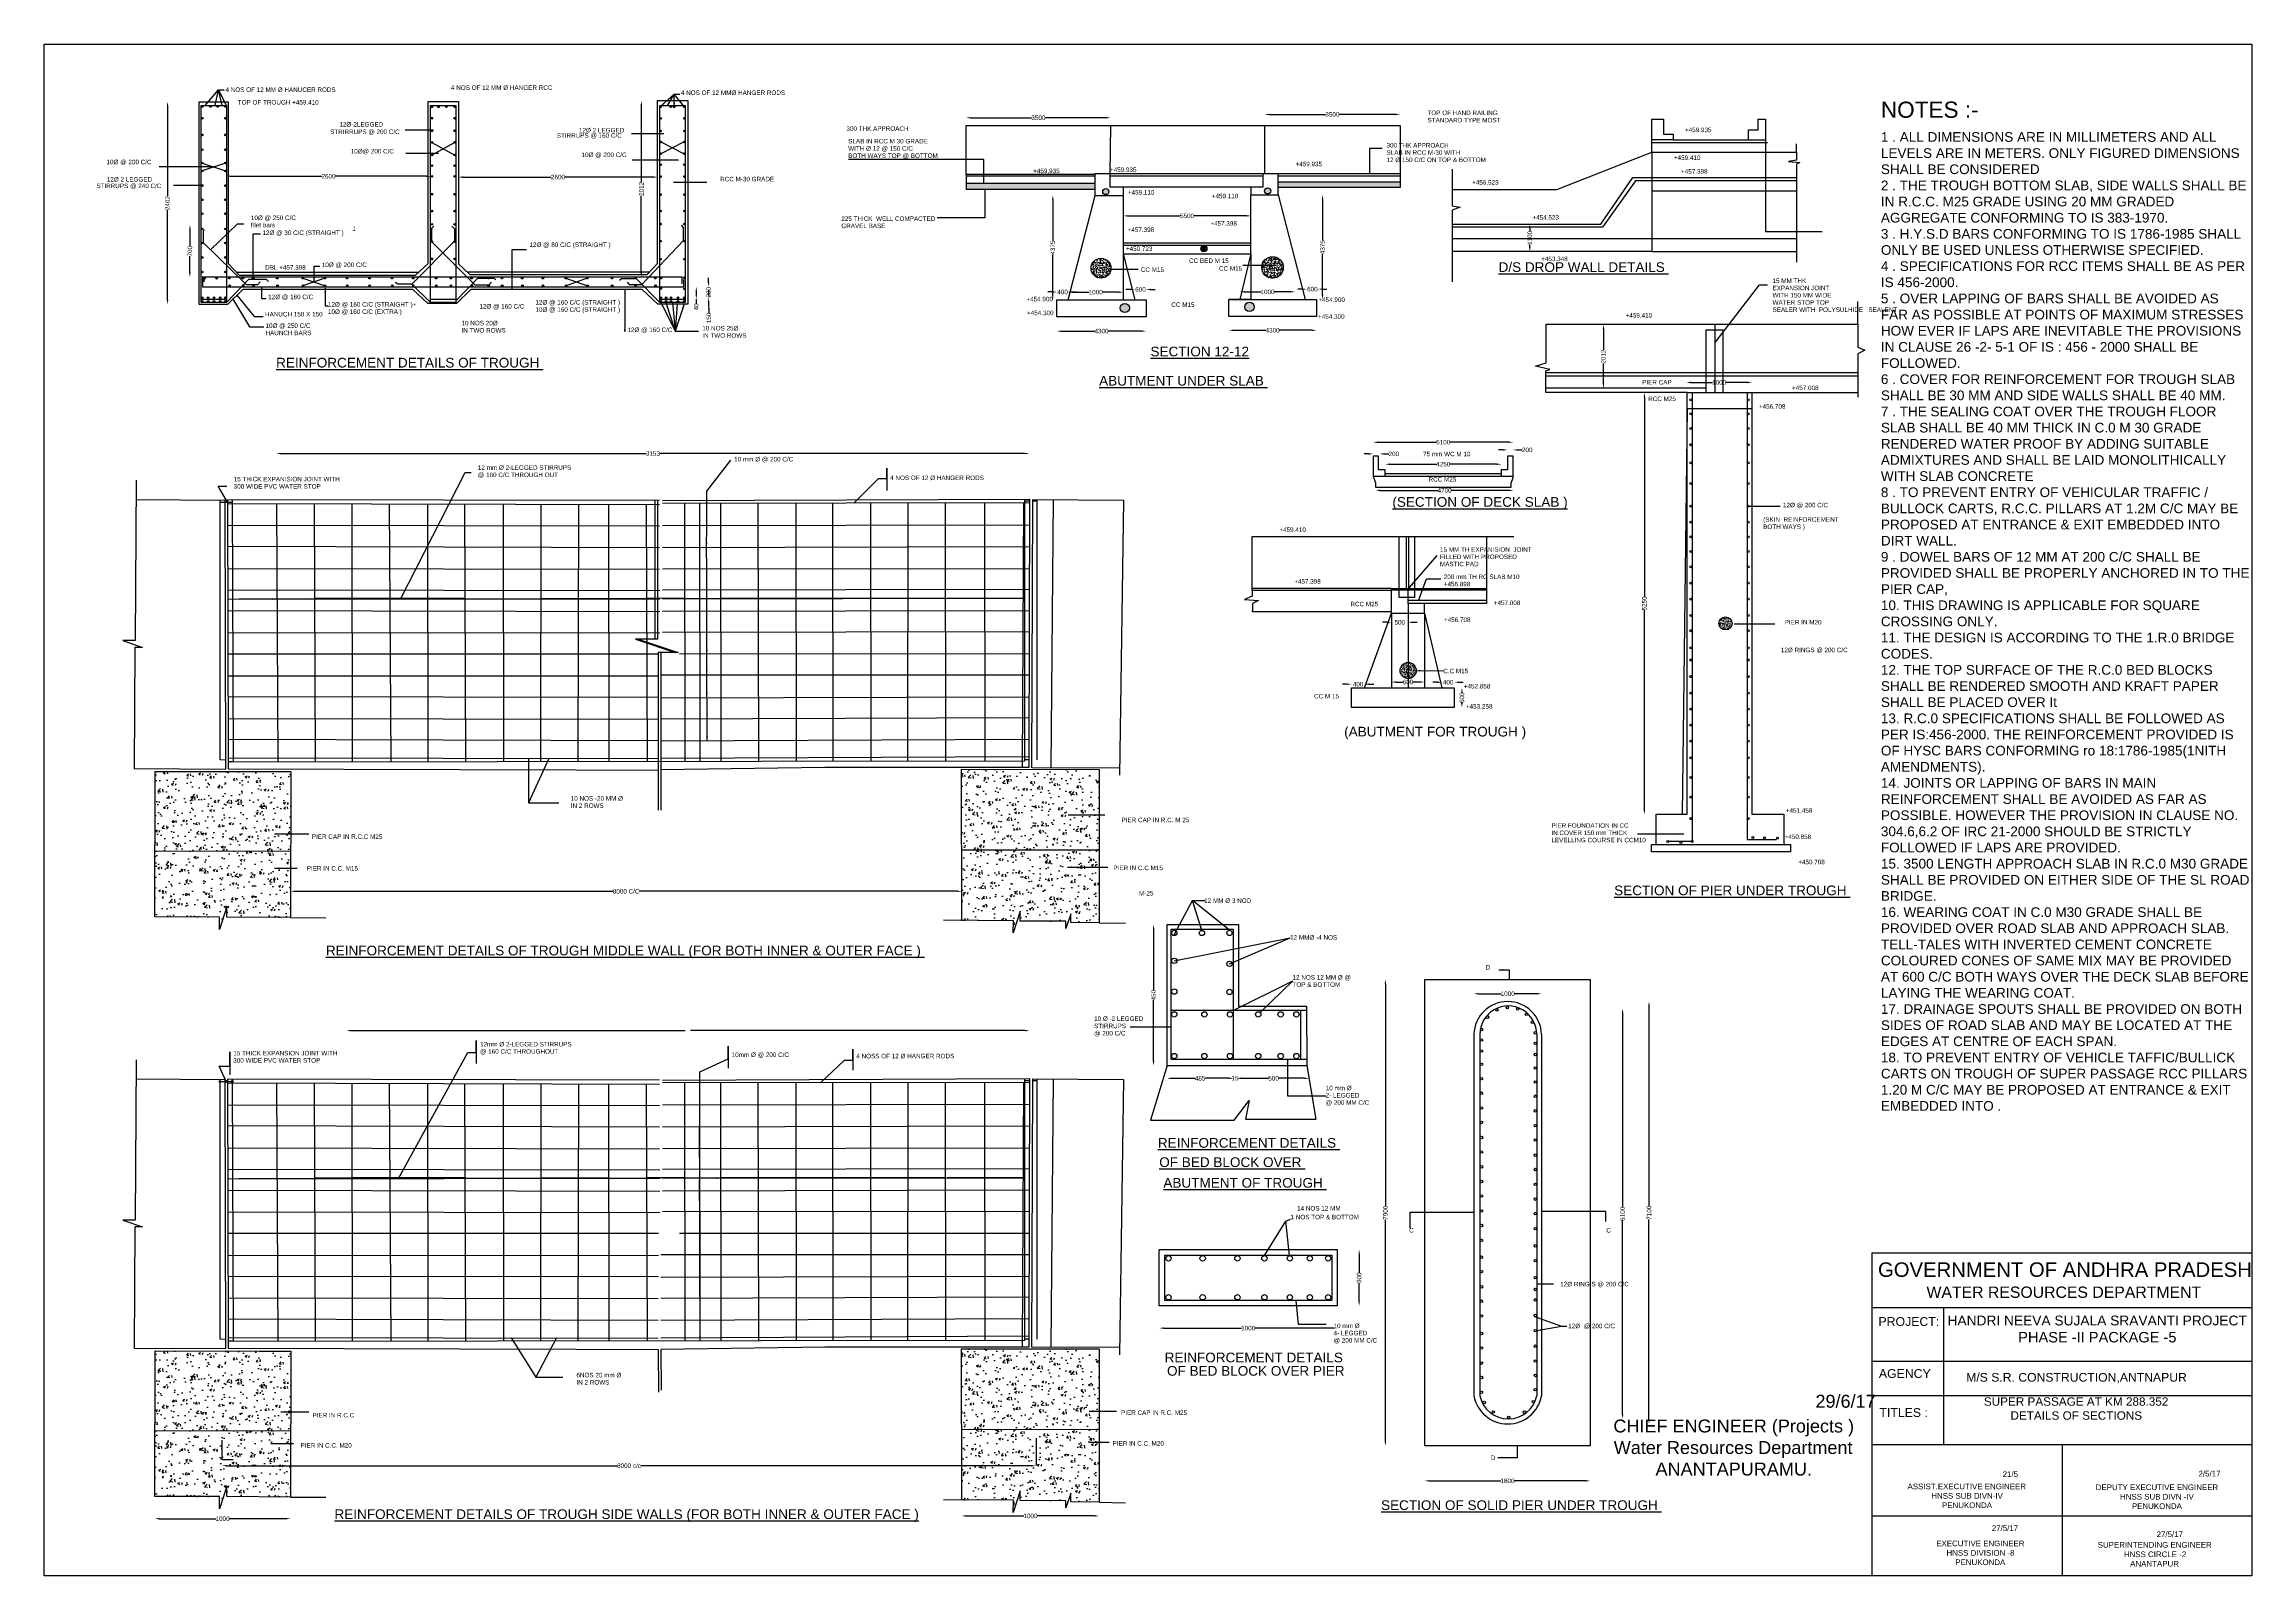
# Model space of a CAD drawing. Header units: millimetres. Extents: x 2556607 to 2590778, y 44347495 to 44371211.
import ezdxf

# ---------------------------------------------------------------- set-up
doc = ezdxf.new("R2010")
doc.units = ezdxf.units.MM
doc.header["$MEASUREMENT"] = 0
for name, color, linetype in [('DIMENSION', 7, 'Continuous'), ('DIMENSIONS', 7, 'Continuous'), ('DRAWING', 2, 'Continuous'), ('TEXT', 7, 'Continuous')]:
    doc.layers.add(name, color=color, linetype=linetype)
doc.styles.get("Standard").update_dxf_attribs({"font": 'arial.ttf', "height": 70})
doc.dimstyles.get("Standard").update_dxf_attribs({"dimtxt": 70, "dimasz": 70, "dimexe": 0.18, "dimexo": 0.0625, "dimgap": 0.09, "dimtad": 0, "dimdec": 0, "dimzin": 0, "dimdsep": 46, "dimtxsty": 'Standard', "dimcen": 0.09, "dimse1": 1, "dimse2": 1, "dimadec": 0, "dimazin": 0, "dimtfac": 1, "dimtdec": 0, "dimtofl": 0, "dimtmove": 0, "dimatfit": 3, "dimfxl": 1, "dimtolj": 1, "dimtzin": 0, "dimarcsym": 0})
pattern_1 = [(49.6373946, (-280711.33, 17086.24), (358.4243423, -33.6450713), [37.5, -412.5]), (354.6373946, (-280711.33, 17086.24), (-66.99411, 376.527587), [30, -330]), (100.0887946, (-280681.46, 17083.44), (291.4304974, 342.8822858), [31.870095, -350.571056]), (45.8215946, (-280710.7, 17186.24), (533.086085, -86.1349292), [56.25, -618.75]), (96.2729946, (-280666.3, 17179.06), (470.404403, 484.091621), [47.805144, -525.8565]), (350.8215946, (-280710.7, 17186.24), (470.404025, 484.0919884), [45, -495]), (20.6373946, (-280660.86, 17160.92), (297.173539, -203.1942117), [37.5, -412.5]), (325.6373946, (-280660.86, 17160.92), (123.9498278, 361.797837), [30, -330]), (71.0887946, (-280636.1, 17144), (421.123487, 158.6032957), [31.870095, -350.571056]), (37.1373946, (-280711.33, 17086.24), (7.1331846, 166.40511614), [0, -326, 0, -335, 0, -331.25]), (7.1373946, (-280711.33, 17086.24), (132.7801748, 196.3694737), [0, -191, 0, -318.5, 0, -126.25]), (327.1373946, (-280822.83, 17086.95), (266.8345024, -12.96638865), [0, -125, 0, -390, 0, -517.5]), (317.1373946, (-280872.83, 17087.26), (291.9040083, 48.2061081), [0, -162.5, 0, -259, 0, -367.5])]
pattern_2 = [(49.6373946, (-280711.33, 8113.93), (358.4243423, -33.6450713), [37.5, -412.5]), (354.6373946, (-280711.33, 8113.93), (-66.99411, 376.527587), [30, -330]), (100.0887946, (-280681.46, 8111.13), (291.4304974, 342.8822858), [31.870095, -350.571056]), (45.8215946, (-280710.7, 8213.93), (533.086085, -86.1349292), [56.25, -618.75]), (96.2729946, (-280666.3, 8206.75), (470.404403, 484.091621), [47.805144, -525.8565]), (350.8215946, (-280710.7, 8213.9), (470.404025, 484.0919884), [45, -495]), (20.6373946, (-280660.86, 8188.6), (297.173539, -203.1942117), [37.5, -412.5]), (325.6373946, (-280660.86, 8188.6), (123.9498278, 361.797837), [30, -330]), (71.0887946, (-280636.1, 8171.68), (421.123487, 158.6032957), [31.870095, -350.571056]), (37.1373946, (-280711.33, 8113.93), (7.1331846, 166.40511614), [0, -326, 0, -335, 0, -331.25]), (7.1373946, (-280711.33, 8113.93), (132.7801748, 196.3694737), [0, -191, 0, -318.5, 0, -126.25]), (327.1373946, (-280822.83, 8114.64), (266.8345024, -12.96638865), [0, -125, 0, -390, 0, -517.5]), (317.1373946, (-280872.83, 8114.95), (291.9040083, 48.2061081), [0, -162.5, 0, -259, 0, -367.5])]
pattern_3 = [(228.0128, (54, 75), (-599.99986741186, -675.00010062054), [10.0902, -998.9316]), (184.9697, (47.25, 67.5), (900.00007886382, 74.99934802553), [17.3151, -1714.194375]), (132.5104, (30, 66), (749.999303876, -825.00065054034), [12.2091, -1208.7024]), (267.2737, (0.75, 47.25), (74.99970132954, 1500.000022123), [15.76785, -1561.01685]), (292.8337, (0, 31.5), (-375.0007429078, 899.99973088333), [15.461625, -1530.702975]), (357.2737, (6, 17.25), (-1500.000022123, 74.99970132954), [15.76785, -1561.01685]), (37.6942, (21.75, 16.5), (-975.00055092135, -749.99928038704), [20.852175, -2064.363675]), (72.2553, (38.25, 29.25), (525.0008072029, 1649.99971734294), [19.6866, -1948.974075]), (121.4296, (44.25, 48), (-600.00061756323, 974.99962773694), [15.82125, -1566.305475]), (175.2364, (36, 61.5), (825.000070974, -74.9993649496), [18.0624, -885.057225]), (222.3974, (18, 63), (-900.00055133049, -824.99940615106), [23.3586, -2312.503125]), (138.8141, (75, 46.5), (-525.0002210104, 449.9997985007), [7.972575, -789.2883]), (171.4692, (69, 51.75), (974.99987136113, -150.00059325298), [15.167775, -1501.613325]), (225, (54, 54), (-8e-15, -75.00002321), [10.606575, -95.4594]), (203.1986, (48.75, 63), (374.9999798, 150.0000993949), [5.71185, -565.471125]), (291.8014, (43.5, 60.75), (-74.9999932875, 225.000020476), [8.077725, -395.80965]), (30.9638, (46.5, 53.25), (224.9998516716, 150.0001862656), [13.119675, -424.201725]), (161.5651, (57.75, 60), (150.000032594, -74.999880242), [9.486825, -227.684025]), (16.3895, (0, 60.75), (750.0001648809, 224.99945323635), [13.29, -1315.713375]), (70.3462, (12.75, 64.5), (-299.9996435529, -825.00016017047), [11.149575, -1103.8056]), (293.1986, (57.75, 75), (-150.0000993949, 374.9999798), [11.423625, -559.75935]), (343.6105, (62.25, 64.5), (-750.0001648809, 224.99945323635), [13.29, -1315.713375]), (339.444, (0, 14.25), (-375.0001383407, 149.9996997316), [12.816, -627.9843]), (294.7751, (12, 9.75), (-374.9994141934, 825.00025663793), [10.73835, -1063.098225]), (66.8014, (58.5, 0), (150.0000993949, 374.9999798), [11.423625, -559.75935]), (17.354, (63, 10.5), (-975.00015143226, -299.99958766943), [12.572325, -1244.6568]), (69.444, (21.75, 0), (-149.9996997316, -375.0001383407), [6.408, -634.3923]), (101.3099, (54, 0), (-74.999822412, 300.0000564173), [3.82425, -378.602175]), (165.9638, (53.25, 3.75), (225.000040949, -74.999854302), [15.461625, -293.77125]), (186.009, (38.25, 7.5), (749.99998131795, 74.99994881114), [14.32875, -1418.544225]), (303.6901, (46.5, 46.5), (-75.000100088, 149.999966833), [10.81665, -259.599675]), (353.1572, (52.5, 37.5), (1274.9999524109, -150.00059984436), [18.88455, -1869.567225]), (60.9454, (71.25, 35.25), (-300.00000204, -525.0000288427), [7.7217, -764.45055]), (90, (75, 42), (-75, 75), [4.5, -70.5]), (120.2564, (36.75, 9.75), (299.9996165102, -525.0001841891), [10.4193, -1031.514]), (48.0128, (31.5, 18.75), (599.99986741186, 675.00010062054), [20.1804, -988.8414]), (0, (45, 33.75), (75, 75), [19.5, -55.5]), (325.3048, (64.5, 33.75), (-749.99956942406, 525.0006457196), [11.85855, -1173.99555]), (254.0546, (74.25, 27), (-74.9999916972, -300.000009499), [10.92015, -535.0881]), (207.646, (71.25, 16.5), (-1424.99968553847, -750.00057848769), [17.779875, -1760.21055]), (175.4261, (55.5, 8.25), (-975.0000418734, 74.99961008708), [18.809925, -1862.18055])]
pattern_4 = [(50, (0, 0), (71.72601826, -6.2752135), [7.5, -82.5]), (355, (0, 0), (-13.87513336, 75.21921337), [6, -66]), (100.4514, (5.98, -0.52), (57.85093817, 68.94395421), [6.374019, -70.1142112]), (46.1842, (0, 20), (106.72410486, -16.55190143), [11.25, -123.75]), (96.6356, (8.89, 18.62), (93.46627055, 97.4117871), [9.5610288, -105.1713]), (351.1842, (0, 20), (93.4661945, 97.4118601), [9, -99]), (21, (10, 15), (59.69070521, -40.26188907), [7.5, -82.5]), (326, (10, 15), (24.33153319, 72.5150045), [6, -66]), (71.4514, (14.974, 11.645), (84.02226286, 32.25304967), [6.374019, -70.1142112]), (37.5, (0, 0), (1.215985532, 33.289385383), [0, -65.2, 0, -67, 0, -66.25]), (7.5, (0, 0), (26.306953744, 39.441171188), [0, -38.2, 0, -63.7, 0, -25.25]), (327.5, (-22.3, 0), (53.382243617, -2.255487173), [0, -25, 0, -78, 0, -103.5]), (317.5, (-32.3, 0), (58.318616934, 10.010498233), [0, -32.5, 0, -51.8, 0, -73.5])]
pattern_5 = [(50, (0, 0), (14.345203652, -1.2550426997), [1.5, -16.5]), (355, (0, 0), (-2.7750266723, 15.043842674), [1.2, -13.2]), (100.4514, (1.195, -0.105), (11.5701876343, 13.7887908412), [1.2748038, -14.02284224]), (46.1842, (0, 4), (21.3448209725, -3.3103802866), [2.25, -24.75]), (96.6356, (1.779, 3.724), (18.693254111, 19.482357418), [1.91220576, -21.03426]), (351.1842, (0, 4), (18.693238903, 19.482372019), [1.8, -19.8]), (21, (2, 3), (11.9381410424, -8.0523778133), [1.5, -16.5]), (326, (2, 3), (4.8663066384, 14.503000901), [1.2, -13.2]), (71.4514, (2.995, 2.329), (16.8044525716, 6.450609934), [1.2748038, -14.02284224]), (37.5, (0, 0), (0.24319710635, 6.6578770766), [0, -13.04, 0, -13.4, 0, -13.25]), (7.5, (0, 0), (5.2613907488, 7.8882342376), [0, -7.64, 0, -12.74, 0, -5.05]), (327.5, (-4.46, 0), (10.67644872345, -0.4510974347), [0, -5, 0, -15.6, 0, -20.7]), (317.5, (-6.46, 0), (11.6637233868, 2.0020996466), [0, -6.5, 0, -10.36, 0, -14.7])]
pattern_6 = [(50, (0, 0), (35.86300913, -3.13760675), [3.75, -41.25]), (355, (0, 0), (-6.93756668, 37.609606685), [3, -33]), (100.4514, (2.99, -0.26), (28.925469086, 34.471977103), [3.1870095, -35.0571056]), (46.1842, (0, 10), (53.36205243, -8.275950716), [5.625, -61.875]), (96.6356, (4.447, 9.31), (46.73313528, 48.705893545), [4.7805144, -52.58565]), (351.1842, (0, 10), (46.73309726, 48.705930046), [4.5, -49.5]), (21, (5, 7.5), (29.845352606, -20.130944533), [3.75, -41.25]), (326, (5, 7.5), (12.165766596, 36.257502252), [3, -33]), (71.4514, (7.487, 5.822), (42.01113143, 16.126524835), [3.1870095, -35.0571056]), (37.5, (0, 0), (0.607992766, 16.6446926916), [0, -32.6, 0, -33.5, 0, -33.125]), (7.5, (0, 0), (13.153476872, 19.720585594), [0, -19.1, 0, -31.85, 0, -12.625]), (327.5, (-11.15, 0), (26.6911218086, -1.1277435867), [0, -12.5, 0, -39, 0, -51.75]), (317.5, (-16.15, 0), (29.159308467, 5.005249117), [0, -16.25, 0, -25.9, 0, -36.75])]

# ---------------------------------------------------------------- blocks, each defined once
blk = doc.blocks.new('*D53')
at = {"layer": 'Defpoints', "color": 0, "transparency": 16777216}
for p in [(2579263, 44356277), (2579270, 44349926), (2581038, 44349926)]:
    blk.add_point(p, dxfattribs=at)
at = {"layer": 'DRAWING', "color": 0, "lineweight": -2, "transparency": 16777216}
for p, q in [((2581038, 44356207), (2581038, 44353206)), ((2581038, 44349996), (2581038, 44352997))]:
    blk.add_line(p, q, dxfattribs=at)
at = {"layer": 'DRAWING', "color": 0, "transparency": 16777216}
for points in [[(2581026, 44356207), (2581050, 44356207), (2581038, 44356277)], [(2581026, 44349996), (2581050, 44349996), (2581038, 44349926)]]:
    blk.add_solid(points, dxfattribs=at)
at = {"layer": 'DRAWING', "color": 0, "transparency": 16777216, "insert": (2581038, 44353101), "char_height": 70, "attachment_point": 5, "rotation": 90}
blk.add_mtext('\\A1;6100', dxfattribs=at)
blk = doc.blocks.new('*D54')
at = {"layer": 'Defpoints', "color": 0, "transparency": 16777216}
for p in [(2579260, 44356388), (2579260, 44349847), (2581447, 44349847)]:
    blk.add_point(p, dxfattribs=at)
at = {"layer": 'DRAWING', "color": 0, "lineweight": -2, "transparency": 16777216}
for p, q in [((2581447, 44356318), (2581447, 44353222)), ((2581447, 44349917), (2581447, 44353014))]:
    blk.add_line(p, q, dxfattribs=at)
at = {"layer": 'DRAWING', "color": 0, "transparency": 16777216}
for points in [[(2581435, 44356318), (2581459, 44356318), (2581447, 44356388)], [(2581435, 44349917), (2581459, 44349917), (2581447, 44349847)]]:
    blk.add_solid(points, dxfattribs=at)
at = {"layer": 'DRAWING', "color": 0, "transparency": 16777216, "insert": (2581447, 44353118), "char_height": 70, "attachment_point": 5, "rotation": 90}
blk.add_mtext('\\A1;7100', dxfattribs=at)
blk = doc.blocks.new('*D55')
at = {"layer": 'Defpoints', "color": 0, "transparency": 16777216}
for p in [(2577976, 44349508), (2580538, 44349508), (2580538, 44348966)]:
    blk.add_point(p, dxfattribs=at)
at = {"layer": 'DRAWING', "color": 0, "lineweight": -2, "transparency": 16777216}
for p, q in [((2578046, 44348966), (2579156, 44348966)), ((2580468, 44348966), (2579358, 44348966))]:
    blk.add_line(p, q, dxfattribs=at)
at = {"layer": 'DRAWING', "color": 0, "transparency": 16777216}
for points in [[(2578046, 44348977), (2578046, 44348954), (2577976, 44348966)], [(2580468, 44348977), (2580468, 44348954), (2580538, 44348966)]]:
    blk.add_solid(points, dxfattribs=at)
at = {"layer": 'DRAWING', "color": 0, "transparency": 16777216, "insert": (2579257, 44348966), "char_height": 70, "attachment_point": 5}
blk.add_mtext('\\A1;1800', dxfattribs=at)
blk = doc.blocks.new('*D56')
at = {"layer": 'Defpoints', "color": 0, "transparency": 16777216}
for p in [(2579784, 44356508), (2578736, 44355797), (2579784, 44355797)]:
    blk.add_point(p, dxfattribs=at)
at = {"layer": 'DRAWING', "color": 0, "lineweight": -2, "transparency": 16777216}
for p, q in [((2578806, 44356508), (2579159, 44356508)), ((2579714, 44356508), (2579361, 44356508))]:
    blk.add_line(p, q, dxfattribs=at)
at = {"layer": 'DRAWING', "color": 0, "transparency": 16777216}
for points in [[(2578806, 44356520), (2578806, 44356497), (2578736, 44356508)], [(2579714, 44356520), (2579714, 44356497), (2579784, 44356508)]]:
    blk.add_solid(points, dxfattribs=at)
at = {"layer": 'DRAWING', "color": 0, "transparency": 16777216, "insert": (2579260, 44356508), "char_height": 70, "attachment_point": 5}
blk.add_mtext('\\A1;1000', dxfattribs=at)
blk = doc.blocks.new('*D57')
at = {"layer": 'Defpoints', "color": 0, "transparency": 16777216}
for p in [(2577976, 44356728), (2577367, 44349508), (2577976, 44349508)]:
    blk.add_point(p, dxfattribs=at)
at = {"layer": 'DRAWING', "color": 0, "lineweight": -2, "transparency": 16777216}
for p, q in [((2577367, 44356658), (2577367, 44353223)), ((2577367, 44349578), (2577367, 44353014))]:
    blk.add_line(p, q, dxfattribs=at)
at = {"layer": 'DRAWING', "color": 0, "transparency": 16777216}
for points in [[(2577356, 44356658), (2577379, 44356658), (2577367, 44356728)], [(2577356, 44349578), (2577379, 44349578), (2577367, 44349508)]]:
    blk.add_solid(points, dxfattribs=at)
at = {"layer": 'DRAWING', "color": 0, "transparency": 16777216, "insert": (2577367, 44353118), "char_height": 70, "attachment_point": 5, "rotation": 90}
blk.add_mtext('\\A1;7900', dxfattribs=at)
blk = doc.blocks.new('*D58')
at = {"layer": 'Defpoints', "color": 0, "transparency": 16777216}
for p in [(2576620, 44352546), (2576620, 44351675), (2576960, 44351675)]:
    blk.add_point(p, dxfattribs=at)
at = {"layer": 'DRAWING', "color": 0, "lineweight": -2, "transparency": 16777216}
for p, q in [((2576960, 44352476), (2576960, 44352188)), ((2576960, 44351745), (2576960, 44352033))]:
    blk.add_line(p, q, dxfattribs=at)
at = {"layer": 'DRAWING', "color": 0, "transparency": 16777216}
for points in [[(2576949, 44352476), (2576972, 44352476), (2576960, 44352546)], [(2576949, 44351745), (2576972, 44351745), (2576960, 44351675)]]:
    blk.add_solid(points, dxfattribs=at)
at = {"layer": 'DRAWING', "color": 0, "transparency": 16777216, "insert": (2576960, 44352111), "char_height": 70, "attachment_point": 5, "rotation": 90}
blk.add_mtext('\\A1;300', dxfattribs=at)
blk = doc.blocks.new('*D59')
at = {"layer": 'Defpoints', "color": 0, "transparency": 16777216}
for p in [(2573866, 44351695), (2576620, 44351675), (2576620, 44351331)]:
    blk.add_point(p, dxfattribs=at)
at = {"layer": 'DRAWING', "color": 0, "lineweight": -2, "transparency": 16777216}
for p, q in [((2573936, 44351331), (2575142, 44351331)), ((2576550, 44351331), (2575344, 44351331))]:
    blk.add_line(p, q, dxfattribs=at)
at = {"layer": 'DRAWING', "color": 0, "transparency": 16777216}
for points in [[(2573936, 44351343), (2573936, 44351320), (2573866, 44351331)], [(2576550, 44351343), (2576550, 44351320), (2576620, 44351331)]]:
    blk.add_solid(points, dxfattribs=at)
at = {"layer": 'DRAWING', "color": 0, "transparency": 16777216, "insert": (2575243, 44351331), "char_height": 70, "attachment_point": 5}
blk.add_mtext('\\A1;1000', dxfattribs=at)
blk = doc.blocks.new('*D60')
at = {"layer": 'Defpoints', "color": 0, "transparency": 16777216}
for p in [(2570810, 44348672), (2572935, 44348634), (2572935, 44348423)]:
    blk.add_point(p, dxfattribs=at)
at = {"layer": 'DRAWING', "color": 0, "lineweight": -2, "transparency": 16777216}
for p, q in [((2570880, 44348423), (2571771, 44348423)), ((2572865, 44348423), (2571974, 44348423))]:
    blk.add_line(p, q, dxfattribs=at)
at = {"layer": 'DRAWING', "color": 0, "transparency": 16777216}
for points in [[(2570880, 44348434), (2570880, 44348411), (2570810, 44348423)], [(2572865, 44348434), (2572865, 44348411), (2572935, 44348423)]]:
    blk.add_solid(points, dxfattribs=at)
at = {"layer": 'DRAWING', "color": 0, "transparency": 16777216, "insert": (2571873, 44348423), "char_height": 70, "attachment_point": 5}
blk.add_mtext('\\A1;1000', dxfattribs=at)
blk = doc.blocks.new('*D61')
at = {"layer": 'Defpoints', "color": 0, "transparency": 16777216}
for p in [(2558319, 44348726), (2560419, 44348716), (2560419, 44348380)]:
    blk.add_point(p, dxfattribs=at)
at = {"layer": 'DRAWING', "color": 0, "lineweight": -2, "transparency": 16777216}
for p, q in [((2558389, 44348380), (2559268, 44348380)), ((2560349, 44348380), (2559471, 44348380))]:
    blk.add_line(p, q, dxfattribs=at)
at = {"layer": 'DRAWING', "color": 0, "transparency": 16777216}
for points in [[(2558389, 44348392), (2558389, 44348369), (2558319, 44348380)], [(2560349, 44348392), (2560349, 44348369), (2560419, 44348380)]]:
    blk.add_solid(points, dxfattribs=at)
at = {"layer": 'DRAWING', "color": 0, "transparency": 16777216, "insert": (2559369, 44348380), "char_height": 70, "attachment_point": 5}
blk.add_mtext('\\A1;1000', dxfattribs=at)
blk = doc.blocks.new('*D62')
at = {"layer": 'Defpoints', "color": 0, "transparency": 16777216}
for p in [(2577460, 44361335), (2577973, 44361335), (2577973, 44361335)]:
    blk.add_point(p, dxfattribs=at)
at = {"layer": 'DRAWING', "color": 0, "lineweight": -2, "transparency": 16777216}
for p, q in [((2577530, 44361335), (2577639, 44361335)), ((2577903, 44361335), (2577794, 44361335))]:
    blk.add_line(p, q, dxfattribs=at)
at = {"layer": 'DRAWING', "color": 0, "transparency": 16777216}
for points in [[(2577530, 44361346), (2577530, 44361323), (2577460, 44361335)], [(2577903, 44361346), (2577903, 44361323), (2577973, 44361335)]]:
    blk.add_solid(points, dxfattribs=at)
at = {"layer": 'DRAWING', "color": 0, "transparency": 16777216, "insert": (2577717, 44361335), "char_height": 70, "attachment_point": 5}
blk.add_mtext('\\A1;600', dxfattribs=at)
blk = doc.blocks.new('*D63')
at = {"layer": 'Defpoints', "color": 0, "transparency": 16777216}
for p in [(2578243, 44361246), (2578433, 44361331), (2578433, 44361246)]:
    blk.add_point(p, dxfattribs=at)
at = {"layer": 'DRAWING', "color": 0, "lineweight": -2, "transparency": 16777216}
for p, q in [((2578173, 44361331), (2578103, 44361331)), ((2578503, 44361331), (2578573, 44361331))]:
    blk.add_line(p, q, dxfattribs=at)
at = {"layer": 'DRAWING', "color": 0, "transparency": 16777216}
for points in [[(2578173, 44361342), (2578173, 44361319), (2578243, 44361331)], [(2578503, 44361342), (2578503, 44361319), (2578433, 44361331)]]:
    blk.add_solid(points, dxfattribs=at)
at = {"layer": 'DRAWING', "color": 0, "transparency": 16777216, "insert": (2578338, 44361331), "char_height": 70, "attachment_point": 5}
blk.add_mtext('\\A1;400', dxfattribs=at)
blk = doc.blocks.new('*D64')
at = {"layer": 'Defpoints', "color": 0, "transparency": 16777216}
for p in [(2578422, 44361246), (2578433, 44360939), (2578552, 44360939)]:
    blk.add_point(p, dxfattribs=at)
at = {"layer": 'DRAWING', "color": 0, "lineweight": -2, "transparency": 16777216}
for p, q in [((2578552, 44361176), (2578552, 44361170)), ((2578552, 44361009), (2578552, 44361015))]:
    blk.add_line(p, q, dxfattribs=at)
at = {"layer": 'DRAWING', "color": 0, "transparency": 16777216}
for points in [[(2578540, 44361176), (2578563, 44361176), (2578552, 44361246)], [(2578540, 44361009), (2578563, 44361009), (2578552, 44360939)]]:
    blk.add_solid(points, dxfattribs=at)
at = {"layer": 'DRAWING', "color": 0, "transparency": 16777216, "insert": (2578552, 44361092), "char_height": 70, "attachment_point": 5, "rotation": 90}
blk.add_mtext('\\A1;600', dxfattribs=at)
blk = doc.blocks.new('*D65')
at = {"layer": 'Defpoints', "color": 0, "transparency": 16777216}
for p in [(2576842, 44361301), (2576842, 44361246), (2577046, 44361246)]:
    blk.add_point(p, dxfattribs=at)
at = {"layer": 'DRAWING', "color": 0, "lineweight": -2, "transparency": 16777216}
for p, q in [((2576772, 44361301), (2576702, 44361301)), ((2577116, 44361301), (2577186, 44361301))]:
    blk.add_line(p, q, dxfattribs=at)
at = {"layer": 'DRAWING', "color": 0, "transparency": 16777216}
for points in [[(2576772, 44361312), (2576772, 44361289), (2576842, 44361301)], [(2577116, 44361312), (2577116, 44361289), (2577046, 44361301)]]:
    blk.add_solid(points, dxfattribs=at)
at = {"layer": 'DRAWING', "color": 0, "transparency": 16777216, "insert": (2576944, 44361301), "char_height": 70, "attachment_point": 5}
blk.add_mtext('\\A1;400', dxfattribs=at)
blk = doc.blocks.new('*D66')
at = {"layer": 'Defpoints', "color": 0, "transparency": 16777216}
for p in [(2577460, 44362259), (2577720, 44362259), (2577720, 44362259)]:
    blk.add_point(p, dxfattribs=at)
at = {"layer": 'DRAWING', "color": 0, "lineweight": -2, "transparency": 16777216}
for p, q in [((2577390, 44362259), (2577320, 44362259)), ((2577790, 44362259), (2577860, 44362259))]:
    blk.add_line(p, q, dxfattribs=at)
at = {"layer": 'DRAWING', "color": 0, "transparency": 16777216}
for points in [[(2577390, 44362271), (2577390, 44362248), (2577460, 44362259)], [(2577790, 44362271), (2577790, 44362248), (2577720, 44362259)]]:
    blk.add_solid(points, dxfattribs=at)
at = {"layer": 'DRAWING', "color": 0, "transparency": 16777216, "insert": (2577590, 44362259), "char_height": 70, "attachment_point": 5}
blk.add_mtext('\\A1;500', dxfattribs=at)
blk = doc.blocks.new('*D67')
at = {"layer": 'Defpoints', "color": 0, "transparency": 16777216}
for p in [(2579581, 44368430), (2579581, 44367994), (2579602, 44367994)]:
    blk.add_point(p, dxfattribs=at)
at = {"layer": 'DRAWING', "color": 0, "lineweight": -2, "transparency": 16777216}
for p, q in [((2579602, 44368360), (2579602, 44368313)), ((2579602, 44368064), (2579602, 44368111))]:
    blk.add_line(p, q, dxfattribs=at)
at = {"layer": 'DRAWING', "color": 0, "transparency": 16777216}
for points in [[(2579591, 44368360), (2579614, 44368360), (2579602, 44368430)], [(2579591, 44368064), (2579614, 44368064), (2579602, 44367994)]]:
    blk.add_solid(points, dxfattribs=at)
at = {"layer": 'DRAWING', "color": 0, "transparency": 16777216, "insert": (2579602, 44368212), "char_height": 70, "attachment_point": 5, "rotation": 90}
blk.add_mtext('\\A1;1100', dxfattribs=at)
blk = doc.blocks.new('*D68')
at = {"layer": 'Defpoints', "color": 0, "transparency": 16777216}
for p in [(2580676, 44366870), (2580676, 44365878), (2580743, 44365878)]:
    blk.add_point(p, dxfattribs=at)
at = {"layer": 'DRAWING', "color": 0, "lineweight": -2, "transparency": 16777216}
for p, q in [((2580743, 44366800), (2580743, 44366479)), ((2580743, 44365948), (2580743, 44366269))]:
    blk.add_line(p, q, dxfattribs=at)
at = {"layer": 'DRAWING', "color": 0, "transparency": 16777216}
for points in [[(2580731, 44366800), (2580754, 44366800), (2580743, 44366870)], [(2580731, 44365948), (2580754, 44365948), (2580743, 44365878)]]:
    blk.add_solid(points, dxfattribs=at)
at = {"layer": 'DRAWING', "color": 0, "transparency": 16777216, "insert": (2580743, 44366374), "char_height": 70, "attachment_point": 5, "rotation": 90}
blk.add_mtext('\\A1;2012', dxfattribs=at)
blk = doc.blocks.new('*D69')
at = {"layer": 'Defpoints', "color": 0, "transparency": 16777216}
for p in [(2583041, 44365973), (2582026, 44365824), (2583041, 44365824)]:
    blk.add_point(p, dxfattribs=at)
at = {"layer": 'DRAWING', "color": 0, "lineweight": -2, "transparency": 16777216}
for p, q in [((2582096, 44365973), (2582432, 44365973)), ((2582971, 44365973), (2582635, 44365973))]:
    blk.add_line(p, q, dxfattribs=at)
at = {"layer": 'DRAWING', "color": 0, "transparency": 16777216}
for points in [[(2582096, 44365985), (2582096, 44365961), (2582026, 44365973)], [(2582971, 44365985), (2582971, 44365961), (2583041, 44365973)]]:
    blk.add_solid(points, dxfattribs=at)
at = {"layer": 'DRAWING', "color": 0, "transparency": 16777216, "insert": (2582533, 44365973), "char_height": 70, "attachment_point": 5}
blk.add_mtext('\\A1;1000', dxfattribs=at)
blk = doc.blocks.new('*D70')
at = {"layer": 'Defpoints', "color": 0, "transparency": 16777216}
for p in [(2577179, 44364831), (2577280, 44364867), (2577280, 44364831)]:
    blk.add_point(p, dxfattribs=at)
at = {"layer": 'DRAWING', "color": 0, "lineweight": -2, "transparency": 16777216}
for p, q in [((2577109, 44364867), (2577039, 44364867)), ((2577350, 44364867), (2577420, 44364867))]:
    blk.add_line(p, q, dxfattribs=at)
at = {"layer": 'DRAWING', "color": 0, "transparency": 16777216}
for points in [[(2577109, 44364878), (2577109, 44364855), (2577179, 44364867)], [(2577350, 44364878), (2577350, 44364855), (2577280, 44364867)]]:
    blk.add_solid(points, dxfattribs=at)
at = {"layer": 'DRAWING', "color": 0, "transparency": 16777216, "insert": (2577498, 44364867), "char_height": 70, "attachment_point": 5}
blk.add_mtext('\\A1;200', dxfattribs=at)
blk = doc.blocks.new('*D71')
at = {"layer": 'Defpoints', "color": 0, "transparency": 16777216}
for p in [(2579344, 44364929), (2579257, 44364830), (2579344, 44364830)]:
    blk.add_point(p, dxfattribs=at)
at = {"layer": 'DRAWING', "color": 0, "lineweight": -2, "transparency": 16777216}
for p, q in [((2579187, 44364929), (2579117, 44364929)), ((2579414, 44364929), (2579484, 44364929))]:
    blk.add_line(p, q, dxfattribs=at)
at = {"layer": 'DRAWING', "color": 0, "transparency": 16777216}
for points in [[(2579187, 44364940), (2579187, 44364917), (2579257, 44364929)], [(2579414, 44364940), (2579414, 44364917), (2579344, 44364929)]]:
    blk.add_solid(points, dxfattribs=at)
at = {"layer": 'DRAWING', "color": 0, "transparency": 16777216, "insert": (2579562, 44364929), "char_height": 70, "attachment_point": 5}
blk.add_mtext('\\A1;200', dxfattribs=at)
blk = doc.blocks.new('*D72')
at = {"layer": 'Defpoints', "color": 0, "transparency": 16777216}
for p in [(2579344, 44365048), (2577179, 44364831), (2579344, 44364830)]:
    blk.add_point(p, dxfattribs=at)
at = {"layer": 'DRAWING', "color": 0, "lineweight": -2, "transparency": 16777216}
for p, q in [((2577249, 44365048), (2578157, 44365048)), ((2579274, 44365048), (2578366, 44365048))]:
    blk.add_line(p, q, dxfattribs=at)
at = {"layer": 'DRAWING', "color": 0, "transparency": 16777216}
for points in [[(2577249, 44365060), (2577249, 44365036), (2577179, 44365048)], [(2579274, 44365060), (2579274, 44365036), (2579344, 44365048)]]:
    blk.add_solid(points, dxfattribs=at)
at = {"layer": 'DRAWING', "color": 0, "transparency": 16777216, "insert": (2578262, 44365048), "char_height": 70, "attachment_point": 5}
blk.add_mtext('\\A1;5100', dxfattribs=at)
blk = doc.blocks.new('*D73')
at = {"layer": 'Defpoints', "color": 0, "transparency": 16777216}
for p in [(2577216, 44364351), (2577216, 44364302), (2579350, 44364351)]:
    blk.add_point(p, dxfattribs=at)
at = {"layer": 'DRAWING', "color": 0, "lineweight": -2, "transparency": 16777216}
for p, q in [((2577286, 44364302), (2578177, 44364302)), ((2579280, 44364302), (2578389, 44364302))]:
    blk.add_line(p, q, dxfattribs=at)
at = {"layer": 'DRAWING', "color": 0, "transparency": 16777216}
for points in [[(2577286, 44364313), (2577286, 44364290), (2577216, 44364302)], [(2579280, 44364313), (2579280, 44364290), (2579350, 44364302)]]:
    blk.add_solid(points, dxfattribs=at)
at = {"layer": 'DRAWING', "color": 0, "transparency": 16777216, "insert": (2578283, 44364302), "char_height": 70, "attachment_point": 5}
blk.add_mtext('\\A1;4700', dxfattribs=at)
blk = doc.blocks.new('*D74')
at = {"layer": 'Defpoints', "color": 0, "transparency": 16777216}
for p in [(2577364, 44364619), (2579161, 44364707), (2579161, 44364619)]:
    blk.add_point(p, dxfattribs=at)
at = {"layer": 'DRAWING', "color": 0, "lineweight": -2, "transparency": 16777216}
for p, q in [((2577434, 44364707), (2578157, 44364707)), ((2579091, 44364707), (2578368, 44364707))]:
    blk.add_line(p, q, dxfattribs=at)
at = {"layer": 'DRAWING', "color": 0, "transparency": 16777216}
for points in [[(2577434, 44364719), (2577434, 44364695), (2577364, 44364707)], [(2579091, 44364719), (2579091, 44364695), (2579161, 44364707)]]:
    blk.add_solid(points, dxfattribs=at)
at = {"layer": 'DRAWING', "color": 0, "transparency": 16777216, "insert": (2578263, 44364707), "char_height": 70, "attachment_point": 5}
blk.add_mtext('\\A1;4250', dxfattribs=at)
blk = doc.blocks.new('*D75')
at = {"layer": 'Defpoints', "color": 0, "transparency": 16777216}
for p in [(2574944, 44366995), (2576299, 44366995), (2576299, 44366781)]:
    blk.add_point(p, dxfattribs=at)
at = {"layer": 'DRAWING', "color": 0, "lineweight": -2, "transparency": 16777216}
for p, q in [((2575014, 44366781), (2575515, 44366781)), ((2576229, 44366781), (2575727, 44366781))]:
    blk.add_line(p, q, dxfattribs=at)
at = {"layer": 'DRAWING', "color": 0, "transparency": 16777216}
for points in [[(2575014, 44366792), (2575014, 44366769), (2574944, 44366781)], [(2576229, 44366792), (2576229, 44366769), (2576299, 44366781)]]:
    blk.add_solid(points, dxfattribs=at)
at = {"layer": 'DRAWING', "color": 0, "transparency": 16777216, "insert": (2575621, 44366781), "char_height": 70, "attachment_point": 5}
blk.add_mtext('\\A1;4300', dxfattribs=at)
blk = doc.blocks.new('*D76')
at = {"layer": 'Defpoints', "color": 0, "transparency": 16777216}
for p in [(2572283, 44366990), (2573662, 44366990), (2573662, 44366768)]:
    blk.add_point(p, dxfattribs=at)
at = {"layer": 'DRAWING', "color": 0, "lineweight": -2, "transparency": 16777216}
for p, q in [((2572353, 44366768), (2572867, 44366768)), ((2573592, 44366768), (2573079, 44366768))]:
    blk.add_line(p, q, dxfattribs=at)
at = {"layer": 'DRAWING', "color": 0, "transparency": 16777216}
for points in [[(2572353, 44366779), (2572353, 44366756), (2572283, 44366768)], [(2573592, 44366779), (2573592, 44366756), (2573662, 44366768)]]:
    blk.add_solid(points, dxfattribs=at)
at = {"layer": 'DRAWING', "color": 0, "transparency": 16777216, "insert": (2572973, 44366768), "char_height": 70, "attachment_point": 5}
blk.add_mtext('\\A1;4300', dxfattribs=at)
blk = doc.blocks.new('*D77')
at = {"layer": 'Defpoints', "color": 0, "transparency": 16777216}
for p in [(2572457, 44367374), (2572283, 44367253), (2572457, 44367253)]:
    blk.add_point(p, dxfattribs=at)
at = {"layer": 'DRAWING', "color": 0, "lineweight": -2, "transparency": 16777216}
for p, q in [((2572213, 44367374), (2572143, 44367374)), ((2572527, 44367374), (2572597, 44367374))]:
    blk.add_line(p, q, dxfattribs=at)
at = {"layer": 'DRAWING', "color": 0, "transparency": 16777216}
for points in [[(2572213, 44367386), (2572213, 44367362), (2572283, 44367374)], [(2572527, 44367386), (2572527, 44367362), (2572457, 44367374)]]:
    blk.add_solid(points, dxfattribs=at)
at = {"layer": 'DRAWING', "color": 0, "transparency": 16777216, "insert": (2572370, 44367374), "char_height": 70, "attachment_point": 5}
blk.add_mtext('\\A1;400', dxfattribs=at)
blk = doc.blocks.new('*D78')
at = {"layer": 'Defpoints', "color": 0, "transparency": 16777216}
for p in [(2573662, 44367413), (2573490, 44367253), (2573662, 44367253)]:
    blk.add_point(p, dxfattribs=at)
at = {"layer": 'DRAWING', "color": 0, "lineweight": -2, "transparency": 16777216}
for p, q in [((2573420, 44367413), (2573350, 44367413)), ((2573732, 44367413), (2573802, 44367413))]:
    blk.add_line(p, q, dxfattribs=at)
at = {"layer": 'DRAWING', "color": 0, "transparency": 16777216}
for points in [[(2573420, 44367425), (2573420, 44367401), (2573490, 44367413)], [(2573732, 44367425), (2573732, 44367401), (2573662, 44367413)]]:
    blk.add_solid(points, dxfattribs=at)
at = {"layer": 'DRAWING', "color": 0, "transparency": 16777216, "insert": (2573576, 44367413), "char_height": 70, "attachment_point": 5}
blk.add_mtext('\\A1;600', dxfattribs=at)
blk = doc.blocks.new('*D79')
at = {"layer": 'Defpoints', "color": 0, "transparency": 16777216}
for p in [(2573309, 44367371), (2572457, 44367253), (2573309, 44367253)]:
    blk.add_point(p, dxfattribs=at)
at = {"layer": 'DRAWING', "color": 0, "lineweight": -2, "transparency": 16777216}
for p, q in [((2572527, 44367371), (2572782, 44367371)), ((2573239, 44367371), (2572984, 44367371))]:
    blk.add_line(p, q, dxfattribs=at)
at = {"layer": 'DRAWING', "color": 0, "transparency": 16777216}
for points in [[(2572527, 44367383), (2572527, 44367359), (2572457, 44367371)], [(2573239, 44367383), (2573239, 44367359), (2573309, 44367371)]]:
    blk.add_solid(points, dxfattribs=at)
at = {"layer": 'DRAWING', "color": 0, "transparency": 16777216, "insert": (2572883, 44367371), "char_height": 70, "attachment_point": 5}
blk.add_mtext('\\A1;1000', dxfattribs=at)
blk = doc.blocks.new('*D80')
at = {"layer": 'Defpoints', "color": 0, "transparency": 16777216}
for p in [(2572219, 44368870), (2572875, 44368870), (2572283, 44367253)]:
    blk.add_point(p, dxfattribs=at)
at = {"layer": 'DRAWING', "color": 0, "lineweight": -2, "transparency": 16777216}
for p, q in [((2572219, 44368800), (2572219, 44368168)), ((2572219, 44367323), (2572219, 44367955))]:
    blk.add_line(p, q, dxfattribs=at)
at = {"layer": 'DRAWING', "color": 0, "transparency": 16777216}
for points in [[(2572208, 44368800), (2572231, 44368800), (2572219, 44368870)], [(2572208, 44367323), (2572231, 44367323), (2572219, 44367253)]]:
    blk.add_solid(points, dxfattribs=at)
at = {"layer": 'DRAWING', "color": 0, "transparency": 16777216, "insert": (2572219, 44368061), "char_height": 70, "attachment_point": 5, "rotation": 90}
blk.add_mtext('\\A1;4375', dxfattribs=at)
blk = doc.blocks.new('*D81')
at = {"layer": 'Defpoints', "color": 0, "transparency": 16777216}
for p in [(2573309, 44368552), (2575285, 44368552), (2575285, 44368552)]:
    blk.add_point(p, dxfattribs=at)
at = {"layer": 'DRAWING', "color": 0, "lineweight": -2, "transparency": 16777216}
for p, q in [((2573379, 44368552), (2574192, 44368552)), ((2575215, 44368552), (2574401, 44368552))]:
    blk.add_line(p, q, dxfattribs=at)
at = {"layer": 'DRAWING', "color": 0, "transparency": 16777216}
for points in [[(2573379, 44368564), (2573379, 44368541), (2573309, 44368552)], [(2575215, 44368564), (2575215, 44368541), (2575285, 44368552)]]:
    blk.add_solid(points, dxfattribs=at)
at = {"layer": 'DRAWING', "color": 0, "transparency": 16777216, "insert": (2574297, 44368552), "char_height": 70, "attachment_point": 5}
blk.add_mtext('\\A1;5500', dxfattribs=at)
blk = doc.blocks.new('*D82')
at = {"layer": 'Defpoints', "color": 0, "transparency": 16777216}
for p in [(2576323, 44367418), (2576151, 44367258), (2576323, 44367258)]:
    blk.add_point(p, dxfattribs=at)
at = {"layer": 'DRAWING', "color": 0, "lineweight": -2, "transparency": 16777216}
for p, q in [((2576081, 44367418), (2576011, 44367418)), ((2576393, 44367418), (2576463, 44367418))]:
    blk.add_line(p, q, dxfattribs=at)
at = {"layer": 'DRAWING', "color": 0, "transparency": 16777216}
for points in [[(2576081, 44367430), (2576081, 44367407), (2576151, 44367418)], [(2576393, 44367430), (2576393, 44367407), (2576323, 44367418)]]:
    blk.add_solid(points, dxfattribs=at)
at = {"layer": 'DRAWING', "color": 0, "transparency": 16777216, "insert": (2576237, 44367418), "char_height": 70, "attachment_point": 5}
blk.add_mtext('\\A1;600', dxfattribs=at)
blk = doc.blocks.new('*D83')
at = {"layer": 'Defpoints', "color": 0, "transparency": 16777216}
for p in [(2575970, 44367376), (2575117, 44367258), (2575970, 44367258)]:
    blk.add_point(p, dxfattribs=at)
at = {"layer": 'DRAWING', "color": 0, "lineweight": -2, "transparency": 16777216}
for p, q in [((2575187, 44367376), (2575442, 44367376)), ((2575900, 44367376), (2575645, 44367376))]:
    blk.add_line(p, q, dxfattribs=at)
at = {"layer": 'DRAWING', "color": 0, "transparency": 16777216}
for points in [[(2575187, 44367388), (2575187, 44367365), (2575117, 44367376)], [(2575900, 44367388), (2575900, 44367365), (2575970, 44367376)]]:
    blk.add_solid(points, dxfattribs=at)
at = {"layer": 'DRAWING', "color": 0, "transparency": 16777216, "insert": (2575544, 44367376), "char_height": 70, "attachment_point": 5}
blk.add_mtext('\\A1;1000', dxfattribs=at)
blk = doc.blocks.new('*D84')
at = {"layer": 'Defpoints', "color": 0, "transparency": 16777216}
for p in [(2575706, 44368878), (2576393, 44368878), (2576299, 44367257)]:
    blk.add_point(p, dxfattribs=at)
at = {"layer": 'DRAWING', "color": 0, "lineweight": -2, "transparency": 16777216}
for p, q in [((2576393, 44368808), (2576393, 44368174)), ((2576393, 44367327), (2576393, 44367961))]:
    blk.add_line(p, q, dxfattribs=at)
at = {"layer": 'DRAWING', "color": 0, "transparency": 16777216}
for points in [[(2576381, 44368808), (2576405, 44368808), (2576393, 44368878)], [(2576381, 44367327), (2576405, 44367327), (2576393, 44367257)]]:
    blk.add_solid(points, dxfattribs=at)
at = {"layer": 'DRAWING', "color": 0, "transparency": 16777216, "insert": (2576393, 44368068), "char_height": 70, "attachment_point": 5, "rotation": 90}
blk.add_mtext('\\A1;4375', dxfattribs=at)
blk = doc.blocks.new('*D85')
at = {"layer": 'Defpoints', "color": 0, "transparency": 16777216}
for p in [(2559005, 44370318), (2558517, 44367182), (2559005, 44367182)]:
    blk.add_point(p, dxfattribs=at)
at = {"layer": 'DRAWING', "color": 0, "lineweight": -2, "transparency": 16777216}
for p, q in [((2558517, 44370248), (2558517, 44368855)), ((2558517, 44367252), (2558517, 44368645))]:
    blk.add_line(p, q, dxfattribs=at)
at = {"layer": 'DRAWING', "color": 0, "transparency": 16777216}
for points in [[(2558506, 44370248), (2558529, 44370248), (2558517, 44370318)], [(2558506, 44367252), (2558529, 44367252), (2558517, 44367182)]]:
    blk.add_solid(points, dxfattribs=at)
at = {"layer": 'DRAWING', "color": 0, "transparency": 16777216, "insert": (2558517, 44368750), "char_height": 70, "attachment_point": 5, "rotation": 90}
blk.add_mtext('\\A1;2402', dxfattribs=at)
blk = doc.blocks.new('*D86')
at = {"layer": 'Defpoints', "color": 0, "transparency": 16777216}
for p in [(2559428, 44368410), (2558863, 44367603), (2559428, 44367603)]:
    blk.add_point(p, dxfattribs=at)
at = {"layer": 'DRAWING', "color": 0, "lineweight": -2, "transparency": 16777216}
for p, q in [((2558863, 44368340), (2558863, 44368083)), ((2558863, 44367673), (2558863, 44367929))]:
    blk.add_line(p, q, dxfattribs=at)
at = {"layer": 'DRAWING', "color": 0, "transparency": 16777216}
for points in [[(2558851, 44368340), (2558875, 44368340), (2558863, 44368410)], [(2558851, 44367673), (2558875, 44367673), (2558863, 44367603)]]:
    blk.add_solid(points, dxfattribs=at)
at = {"layer": 'DRAWING', "color": 0, "transparency": 16777216, "insert": (2558863, 44368006), "char_height": 70, "attachment_point": 5, "rotation": 90}
blk.add_mtext('\\A1;700', dxfattribs=at)
blk = doc.blocks.new('*D87')
at = {"layer": 'Defpoints', "color": 0, "transparency": 16777216}
for p in [(2559425, 44369248), (2562594, 44369166), (2562594, 44369166)]:
    blk.add_point(p, dxfattribs=at)
at = {"layer": 'DRAWING', "color": 0, "lineweight": -2, "transparency": 16777216}
for p, q in [((2559495, 44369166), (2560904, 44369166)), ((2562524, 44369166), (2561115, 44369166))]:
    blk.add_line(p, q, dxfattribs=at)
at = {"layer": 'DRAWING', "color": 0, "transparency": 16777216}
for points in [[(2559495, 44369177), (2559495, 44369154), (2559425, 44369166)], [(2562524, 44369177), (2562524, 44369154), (2562594, 44369166)]]:
    blk.add_solid(points, dxfattribs=at)
at = {"layer": 'DRAWING', "color": 0, "transparency": 16777216, "insert": (2561009, 44369166), "char_height": 70, "attachment_point": 5}
blk.add_mtext('\\A1;2600', dxfattribs=at)
blk = doc.blocks.new('*D88')
at = {"layer": 'Defpoints', "color": 0, "transparency": 16777216}
for p in [(2563018, 44369166), (2566102, 44369153), (2566102, 44369077)]:
    blk.add_point(p, dxfattribs=at)
at = {"layer": 'DRAWING', "color": 0, "lineweight": -2, "transparency": 16777216}
for p, q in [((2563088, 44369153), (2564455, 44369153)), ((2566032, 44369153), (2564666, 44369153))]:
    blk.add_line(p, q, dxfattribs=at)
at = {"layer": 'DRAWING', "color": 0, "transparency": 16777216}
for points in [[(2563088, 44369164), (2563088, 44369141), (2563018, 44369153)], [(2566032, 44369164), (2566032, 44369141), (2566102, 44369153)]]:
    blk.add_solid(points, dxfattribs=at)
at = {"layer": 'DRAWING', "color": 0, "transparency": 16777216, "insert": (2564560, 44369153), "char_height": 70, "attachment_point": 5}
blk.add_mtext('\\A1;2600', dxfattribs=at)
blk = doc.blocks.new('*D89')
at = {"layer": 'Defpoints', "color": 0, "transparency": 16777216}
for p in [(2566102, 44370336), (2565850, 44367603), (2566102, 44367603)]:
    blk.add_point(p, dxfattribs=at)
at = {"layer": 'DRAWING', "color": 0, "lineweight": -2, "transparency": 16777216}
for p, q in [((2565850, 44370266), (2565850, 44369074)), ((2565850, 44367673), (2565850, 44368865))]:
    blk.add_line(p, q, dxfattribs=at)
at = {"layer": 'DRAWING', "color": 0, "transparency": 16777216}
for points in [[(2565839, 44370266), (2565862, 44370266), (2565850, 44370336)], [(2565839, 44367673), (2565862, 44367673), (2565850, 44367603)]]:
    blk.add_solid(points, dxfattribs=at)
at = {"layer": 'DRAWING', "color": 0, "transparency": 16777216, "insert": (2565850, 44368970), "char_height": 70, "attachment_point": 5, "rotation": 90}
blk.add_mtext('\\A1;2012', dxfattribs=at)
blk = doc.blocks.new('*D90')
at = {"layer": 'Defpoints', "color": 0, "transparency": 16777216}
for p in [(2566506, 44367453), (2566506, 44367265), (2566700, 44367265)]:
    blk.add_point(p, dxfattribs=at)
at = {"layer": 'DRAWING', "color": 0, "lineweight": -2, "transparency": 16777216}
for p, q in [((2566700, 44367383), (2566700, 44367335)), ((2566700, 44367265), (2566700, 44367195))]:
    blk.add_line(p, q, dxfattribs=at)
at = {"layer": 'DRAWING', "color": 0, "transparency": 16777216}
for points in [[(2566689, 44367383), (2566712, 44367383), (2566700, 44367453)], [(2566689, 44367335), (2566712, 44367335), (2566700, 44367265)]]:
    blk.add_solid(points, dxfattribs=at)
at = {"layer": 'DRAWING', "color": 0, "transparency": 16777216, "insert": (2566700, 44367143), "char_height": 70, "attachment_point": 5, "rotation": 90}
blk.add_mtext('\\A1;40', dxfattribs=at)
blk = doc.blocks.new('*D91')
at = {"layer": 'Defpoints', "color": 0, "transparency": 16777216}
for p in [(2566502, 44367285), (2566506, 44367453), (2566891, 44367285)]:
    blk.add_point(p, dxfattribs=at)
at = {"layer": 'DRAWING', "color": 0, "lineweight": -2, "transparency": 16777216}
for p, q in [((2566891, 44367523), (2566891, 44367593)), ((2566891, 44367215), (2566891, 44367145))]:
    blk.add_line(p, q, dxfattribs=at)
at = {"layer": 'DRAWING', "color": 0, "transparency": 16777216}
for points in [[(2566879, 44367523), (2566903, 44367523), (2566891, 44367453)], [(2566879, 44367215), (2566903, 44367215), (2566891, 44367285)]]:
    blk.add_solid(points, dxfattribs=at)
at = {"layer": 'DRAWING', "color": 0, "transparency": 16777216, "insert": (2566891, 44367369), "char_height": 70, "attachment_point": 5, "rotation": 90}
blk.add_mtext('\\A1;200', dxfattribs=at)
blk = doc.blocks.new('*D92')
at = {"layer": 'Defpoints', "color": 0, "transparency": 16777216}
for p in [(2566506, 44367265), (2566511, 44367186), (2566895, 44367186)]:
    blk.add_point(p, dxfattribs=at)
at = {"layer": 'DRAWING', "color": 0, "lineweight": -2, "transparency": 16777216}
for p, q in [((2566895, 44367335), (2566895, 44367405)), ((2566895, 44367116), (2566895, 44367046))]:
    blk.add_line(p, q, dxfattribs=at)
at = {"layer": 'DRAWING', "color": 0, "transparency": 16777216}
for points in [[(2566883, 44367335), (2566907, 44367335), (2566895, 44367265)], [(2566883, 44367116), (2566907, 44367116), (2566895, 44367186)]]:
    blk.add_solid(points, dxfattribs=at)
at = {"layer": 'DRAWING', "color": 0, "transparency": 16777216, "insert": (2566895, 44366972), "char_height": 70, "attachment_point": 5, "rotation": 90}
blk.add_mtext('\\A1;150', dxfattribs=at)
blk = doc.blocks.new('*D93')
at = {"layer": 'Defpoints', "color": 0, "transparency": 16777216}
for p in [(2573113, 44370072), (2570879, 44369951), (2573113, 44369951)]:
    blk.add_point(p, dxfattribs=at)
at = {"layer": 'DRAWING', "color": 0, "lineweight": -2, "transparency": 16777216}
for p, q in [((2570949, 44370072), (2571891, 44370072)), ((2573043, 44370072), (2572100, 44370072))]:
    blk.add_line(p, q, dxfattribs=at)
at = {"layer": 'DRAWING', "color": 0, "transparency": 16777216}
for points in [[(2570949, 44370083), (2570949, 44370060), (2570879, 44370072)], [(2573043, 44370083), (2573043, 44370060), (2573113, 44370072)]]:
    blk.add_solid(points, dxfattribs=at)
at = {"layer": 'DRAWING', "color": 0, "transparency": 16777216, "insert": (2571996, 44370072), "char_height": 70, "attachment_point": 5}
blk.add_mtext('\\A1;3500', dxfattribs=at)
blk = doc.blocks.new('*D94')
at = {"layer": 'Defpoints', "color": 0, "transparency": 16777216}
for p in [(2577593, 44370123), (2575500, 44369951), (2577593, 44369881)]:
    blk.add_point(p, dxfattribs=at)
at = {"layer": 'DRAWING', "color": 0, "lineweight": -2, "transparency": 16777216}
for p, q in [((2575570, 44370123), (2576442, 44370123)), ((2577523, 44370123), (2576651, 44370123))]:
    blk.add_line(p, q, dxfattribs=at)
at = {"layer": 'DRAWING', "color": 0, "transparency": 16777216}
for points in [[(2575570, 44370135), (2575570, 44370111), (2575500, 44370123)], [(2577523, 44370135), (2577523, 44370111), (2577593, 44370123)]]:
    blk.add_solid(points, dxfattribs=at)
at = {"layer": 'DRAWING', "color": 0, "transparency": 16777216, "insert": (2576546, 44370123), "char_height": 70, "attachment_point": 5}
blk.add_mtext('\\A1;3500', dxfattribs=at)
blk = doc.blocks.new('*D95')
at = {"layer": 'Defpoints', "color": 0, "transparency": 16777216}
for p in [(2581375, 44365817), (2581961, 44365817), (2581961, 44359288)]:
    blk.add_point(p, dxfattribs=at)
at = {"layer": 'DRAWING', "color": 0, "lineweight": -2, "transparency": 16777216}
for p, q in [((2581375, 44365747), (2581375, 44362657)), ((2581375, 44359358), (2581375, 44362448))]:
    blk.add_line(p, q, dxfattribs=at)
at = {"layer": 'DRAWING', "color": 0, "transparency": 16777216}
for points in [[(2581363, 44365747), (2581387, 44365747), (2581375, 44365817)], [(2581363, 44359358), (2581387, 44359358), (2581375, 44359288)]]:
    blk.add_solid(points, dxfattribs=at)
at = {"layer": 'DRAWING', "color": 0, "transparency": 16777216, "insert": (2581375, 44362552), "char_height": 70, "attachment_point": 5, "rotation": 90}
blk.add_mtext('\\A1;5250', dxfattribs=at)
blk = doc.blocks.new('*D96')
at = {"layer": 'Defpoints', "color": 0, "transparency": 16777216}
for p in [(2571857, 44364872), (2560201, 44364098), (2571857, 44364067)]:
    blk.add_point(p, dxfattribs=at)
at = {"layer": 'DRAWING', "color": 0, "lineweight": -2, "transparency": 16777216}
for p, q in [((2560271, 44364872), (2565924, 44364872)), ((2571787, 44364872), (2566134, 44364872))]:
    blk.add_line(p, q, dxfattribs=at)
at = {"layer": 'DRAWING', "color": 0, "transparency": 16777216}
for points in [[(2560271, 44364884), (2560271, 44364861), (2560201, 44364872)], [(2571787, 44364884), (2571787, 44364861), (2571857, 44364872)]]:
    blk.add_solid(points, dxfattribs=at)
at = {"layer": 'DRAWING', "color": 0, "transparency": 16777216, "insert": (2566029, 44364872), "char_height": 70, "attachment_point": 5}
blk.add_mtext('\\A1;3153', dxfattribs=at)
blk = doc.blocks.new('*D97')
at = {"layer": 'Defpoints', "color": 0, "transparency": 16777216}
for p in [(2560421, 44358126), (2570809, 44358138), (2570809, 44358094)]:
    blk.add_point(p, dxfattribs=at)
at = {"layer": 'DRAWING', "color": 0, "lineweight": -2, "transparency": 16777216}
for p, q in [((2560491, 44358094), (2565412, 44358094)), ((2570739, 44358094), (2565818, 44358094))]:
    blk.add_line(p, q, dxfattribs=at)
at = {"layer": 'DRAWING', "color": 0, "transparency": 16777216}
for points in [[(2560491, 44358106), (2560491, 44358082), (2560421, 44358094)], [(2570739, 44358106), (2570739, 44358082), (2570809, 44358094)]]:
    blk.add_solid(points, dxfattribs=at)
at = {"layer": 'DRAWING', "color": 0, "transparency": 16777216, "insert": (2565615, 44358094), "char_height": 70, "attachment_point": 5}
blk.add_mtext('\\A1;8000 C/C', dxfattribs=at)
blk = doc.blocks.new('*D98')
at = {"layer": 'Defpoints', "color": 0, "transparency": 16777216}
for p in [(2573988, 44357579), (2573778, 44355396), (2573988, 44355396)]:
    blk.add_point(p, dxfattribs=at)
at = {"layer": 'DRAWING', "color": 0, "lineweight": -2, "transparency": 16777216}
for p, q in [((2573778, 44357509), (2573778, 44356566)), ((2573778, 44355466), (2573778, 44356409))]:
    blk.add_line(p, q, dxfattribs=at)
at = {"layer": 'DRAWING', "color": 0, "transparency": 16777216}
for points in [[(2573767, 44357509), (2573790, 44357509), (2573778, 44357579)], [(2573767, 44355466), (2573790, 44355466), (2573778, 44355396)]]:
    blk.add_solid(points, dxfattribs=at)
at = {"layer": 'DRAWING', "color": 0, "transparency": 16777216, "insert": (2573778, 44356487), "char_height": 70, "attachment_point": 5, "rotation": 90}
blk.add_mtext('\\A1;450', dxfattribs=at)
blk = doc.blocks.new('*D99')
at = {"layer": 'Defpoints', "color": 0, "transparency": 16777216}
for p in [(2573988, 44355489), (2575009, 44355489), (2575009, 44355199)]:
    blk.add_point(p, dxfattribs=at)
at = {"layer": 'DRAWING', "color": 0, "lineweight": -2, "transparency": 16777216}
for p, q in [((2574058, 44355199), (2574420, 44355199)), ((2574939, 44355199), (2574578, 44355199))]:
    blk.add_line(p, q, dxfattribs=at)
at = {"layer": 'DRAWING', "color": 0, "transparency": 16777216}
for points in [[(2574058, 44355211), (2574058, 44355187), (2573988, 44355199)], [(2574939, 44355211), (2574939, 44355187), (2575009, 44355199)]]:
    blk.add_solid(points, dxfattribs=at)
at = {"layer": 'DRAWING', "color": 0, "transparency": 16777216, "insert": (2574499, 44355199), "char_height": 70, "attachment_point": 5}
blk.add_mtext('\\A1;485', dxfattribs=at)
blk = doc.blocks.new('*D100')
at = {"layer": 'Defpoints', "color": 0, "transparency": 16777216}
for p in [(2575011, 44355489), (2575068, 44355489), (2575068, 44355201)]:
    blk.add_point(p, dxfattribs=at)
at = {"layer": 'DRAWING', "color": 0, "lineweight": -2, "transparency": 16777216}
for p, q in [((2574941, 44355201), (2574871, 44355201)), ((2575138, 44355201), (2575208, 44355201))]:
    blk.add_line(p, q, dxfattribs=at)
at = {"layer": 'DRAWING', "color": 0, "transparency": 16777216}
for points in [[(2574941, 44355213), (2574941, 44355190), (2575011, 44355201)], [(2575138, 44355213), (2575138, 44355190), (2575068, 44355201)]]:
    blk.add_solid(points, dxfattribs=at)
at = {"layer": 'DRAWING', "color": 0, "transparency": 16777216, "insert": (2575040, 44355201), "char_height": 70, "attachment_point": 5}
blk.add_mtext('\\A1;15', dxfattribs=at)
blk = doc.blocks.new('*D101')
at = {"layer": 'Defpoints', "color": 0, "transparency": 16777216}
for p in [(2575071, 44355467), (2576186, 44355209), (2576186, 44355199)]:
    blk.add_point(p, dxfattribs=at)
at = {"layer": 'DRAWING', "color": 0, "lineweight": -2, "transparency": 16777216}
for p, q in [((2575141, 44355199), (2575558, 44355199)), ((2576116, 44355199), (2575713, 44355199))]:
    blk.add_line(p, q, dxfattribs=at)
at = {"layer": 'DRAWING', "color": 0, "transparency": 16777216}
for points in [[(2575141, 44355211), (2575141, 44355187), (2575071, 44355199)], [(2576116, 44355211), (2576116, 44355187), (2576186, 44355199)]]:
    blk.add_solid(points, dxfattribs=at)
at = {"layer": 'DRAWING', "color": 0, "transparency": 16777216, "insert": (2575636, 44355199), "char_height": 70, "attachment_point": 5}
blk.add_mtext('\\A1;500', dxfattribs=at)
blk = doc.blocks.new('*D102')
at = {"layer": 'Defpoints', "color": 0, "transparency": 16777216}
for p in [(2559360, 44349293), (2571959, 44349293), (2571959, 44349200)]:
    blk.add_point(p, dxfattribs=at)
at = {"layer": 'DRAWING', "color": 0, "lineweight": -2, "transparency": 16777216}
for p, q in [((2559430, 44349200), (2565477, 44349200)), ((2571889, 44349200), (2565842, 44349200))]:
    blk.add_line(p, q, dxfattribs=at)
at = {"layer": 'DRAWING', "color": 0, "transparency": 16777216}
for points in [[(2559430, 44349212), (2559430, 44349188), (2559360, 44349200)], [(2571889, 44349212), (2571889, 44349188), (2571959, 44349200)]]:
    blk.add_solid(points, dxfattribs=at)
at = {"layer": 'DRAWING', "color": 0, "transparency": 16777216, "insert": (2565660, 44349200), "char_height": 70, "attachment_point": 5}
blk.add_mtext('\\A1;8000 c/c', dxfattribs=at)
blk = doc.blocks.new('*D103')
at = {"color": 0, "lineweight": -2, "transparency": 16777216}
for p, q in [((2561355, 44355937), (2566530, 44355937)), ((2571787, 44355937), (2566612, 44355937))]:
    blk.add_line(p, q, dxfattribs=at)
at = {"color": 0, "transparency": 16777216}
for points in [[(2561355, 44355949), (2561355, 44355925), (2561285, 44355937)], [(2571787, 44355949), (2571787, 44355925), (2571857, 44355937)]]:
    blk.add_solid(points, dxfattribs=at)
at = {"layer": 'Defpoints', "color": 0, "transparency": 16777216}
for p in [(2571857, 44355937), (2561285, 44355123), (2571857, 44355123)]:
    blk.add_point(p, dxfattribs=at)
at = {"color": 0, "transparency": 16777216, "insert": (2566571, 44355937), "char_height": 70, "attachment_point": 5}
blk.add_mtext('\\A1;   ', dxfattribs=at)

msp = doc.modelspace()

# ---------------------------------------------------------------- hatches: boundary and pattern name
at = {"layer": 'DRAWING'}
h = msp.add_hatch(dxfattribs=at)
h.set_pattern_fill('GRAVEL', color=0, scale=75, style=0)
h.set_pattern_definition(pattern_3)
h.paths.add_polyline_path([(2572875.4, 44369053.2), (2570878.8, 44369053.2), (2570878.8, 44368960.5), (2572875.4, 44368960.5)])
h = msp.add_hatch(dxfattribs=at)
h.set_pattern_fill('AR-CONC', color=0, scale=2, style=0)
h.set_pattern_definition(pattern_5)
h.paths.add_polyline_path([(2575189.6, 44367143.6, 1), (2575334.7, 44367143.6, 1)])
h.paths.add_polyline_path([(2573263.6, 44367126, 1), (2573404.9, 44367126, 1)])
h.paths.add_polyline_path([(2575591.3, 44368939, 1), (2575496.4, 44368939, 1)])
h.paths.add_polyline_path([(2572991.7, 44368928.8, 1), (2573087.3, 44368928.8, 1)])
h = msp.add_hatch(dxfattribs=at)
h.set_pattern_fill('GRAVEL', color=0, scale=75, style=0)
h.set_pattern_definition(pattern_3)
h.paths.add_polyline_path([(2577593.1, 44369082), (2575705.8, 44369082), (2575705.8, 44368993), (2577593.1, 44368993)])
h = msp.add_hatch(dxfattribs=at)
h.set_pattern_fill('AR-CONC', color=0, scale=2, style=0)
h.set_pattern_definition(pattern_5)
h.paths.add_polyline_path([(2574509, 44368043.2, 1), (2574605.4, 44368043.2, 1)])
h = msp.add_hatch(dxfattribs=at)
h.set_pattern_fill('AR-CONC', color=0, scale=10, style=0)
h.set_pattern_definition(pattern_4)
h.paths.add_polyline_path([(2572811.6, 44367742.4, 1), (2573119.1, 44367742.4, 1)])
h = msp.add_hatch(dxfattribs=at)
h.set_pattern_fill('AR-CONC', color=0, scale=10, style=0)
h.set_pattern_definition(pattern_4)
h.paths.add_polyline_path([(2575785.8, 44367753.2, 1), (2575453.9, 44367753.2, 1)])
h = msp.add_hatch(dxfattribs=at)
h.set_pattern_fill('AR-CONC', color=0, scale=5, style=0)
h.set_pattern_definition(pattern_6)
h.paths.add_polyline_path([(2582732.1, 44362242.8, 1), (2582529.9, 44362242.8, 1)])
h = msp.add_hatch(dxfattribs=at)
h.set_pattern_fill('AR-CONC', color=0, scale=5, style=0)
h.set_pattern_definition(pattern_6)
h.paths.add_polyline_path([(2577719.7, 44361387.5, 0.4142136), (2577845, 44361512.8, 0.4142136), (2577719.7, 44361638.1)])
h.paths.add_polyline_path([(2577719.7, 44361638.1, 0.4142136), (2577594.3, 44361512.8, 0.4142136), (2577719.7, 44361387.5)])
h.paths.add_polyline_path([(2577536.6, 44361162.5), (2577780.4, 44361162.5), (2577780.4, 44361055.9), (2577536.6, 44361055.9)], flags=9)
h = msp.add_hatch(dxfattribs=at)
h.set_pattern_fill('AR-CONC', color=0, scale=50, angle=-0.36261, style=0)
h.set_pattern_definition(pattern_1)
h.paths.add_polyline_path([(2560422.3, 44358713.3), (2560425.8, 44359947.8), (2559939.2, 44359948.1), (2558325.5, 44359949), (2558322.1, 44358719.3)])
h.paths.add_polyline_path([(2558322.1, 44358719.3), (2558319.3, 44357698.5), (2559322.7, 44357695.7), (2559321.5, 44357504.7), (2559434.8, 44357857.5), (2559433.7, 44357694.2), (2560419.4, 44357687.9), (2560422.3, 44358713.3)])
h = msp.add_hatch(dxfattribs=at)
h.set_pattern_fill('AR-CONC', color=0, scale=50, angle=-0.36261, style=0)
h.set_pattern_definition(pattern_1)
h.paths.add_polyline_path([(2572936.4, 44358734.8), (2572937.5, 44359980.7), (2570806.9, 44359984.7), (2570808.4, 44358736.6)])
h.paths.add_polyline_path([(2570808.4, 44358736.6), (2570809.7, 44357644.5), (2571608.5, 44357638.1), (2571604.1, 44357449.7), (2571715.5, 44357784.5), (2571716.1, 44357634.1), (2572422.4, 44357630.5), (2572420.9, 44357519.3), (2572497.1, 44357745.4), (2572498.7, 44357611.1), (2572935.5, 44357606.1), (2572936.4, 44358734.8)])
h = msp.add_hatch(dxfattribs=at)
h.set_pattern_fill('AR-CONC', color=0, scale=50, angle=-0.36261, style=0)
h.set_pattern_definition(pattern_2)
h.paths.add_polyline_path([(2560422.3, 44349741), (2560425.8, 44350975.5), (2559939.2, 44350975.8), (2558325.5, 44350976.7), (2558322.1, 44349747)])
h.paths.add_polyline_path([(2558322.1, 44349747), (2558319.3, 44348726.2), (2559322.7, 44348723.4), (2559321.5, 44348532.4), (2559434.8, 44348885.2), (2559433.7, 44348721.9), (2560419.4, 44348715.6), (2560422.3, 44349741)])
h = msp.add_hatch(dxfattribs=at)
h.set_pattern_fill('AR-CONC', color=0, scale=50, angle=-0.36261, style=0)
h.set_pattern_definition(pattern_2)
h.paths.add_polyline_path([(2572936.4, 44349762.5), (2572937.5, 44351008.4), (2570806.9, 44351012.4), (2570808.4, 44349764.3)])
h.paths.add_polyline_path([(2570808.4, 44349764.3), (2570809.7, 44348672.1), (2571608.5, 44348665.7), (2571604.1, 44348477.4), (2571715.5, 44348812.2), (2571716.1, 44348661.8), (2572422.4, 44348658.2), (2572420.9, 44348547), (2572497.1, 44348773.1), (2572498.7, 44348638.8), (2572935.5, 44348633.8), (2572936.4, 44349762.5)])

# ---------------------------------------------------------------- linework, layer by layer
at = {"layer": 'DIMENSION', "color": 0}
msp.add_lwpolyline([(2584901.7, 44352495.6), (2590778.2, 44352495.6), (2590778.2, 44347495), (2584901.7, 44347495)], close=True, dxfattribs=at)
for points in [[(2584901.7, 44351651.8), (2590778.2, 44351651.8)], [(2586007.4, 44351651.8), (2586007.4, 44349530)], [(2584901.7, 44350820.5), (2590778.2, 44350820.5)], [(2584901.7, 44350286.9), (2590778.2, 44350286.9)], [(2584901.7, 44349530), (2590778.2, 44349530)], [(2587839.9, 44349530), (2587839.9, 44347495)], [(2584901.7, 44348425.6), (2590778.2, 44348425.6)]]:
    msp.add_lwpolyline(points, dxfattribs=at)
at = {"layer": 'DRAWING', "color": 0}
for points in [[(2590778.2, 44347495), (2556606.7, 44347495), (2556606.7, 44371211.5), (2590778.2, 44371211.5)], [(2572283.1, 44367252.5), (2573662.4, 44367252.5), (2573662.4, 44366989.5), (2572283.1, 44366989.5)], [(2574943.9, 44367257.2), (2576298.8, 44367257.2), (2576298.8, 44366994.7), (2574943.9, 44366994.7)], [(2582325.6, 44365817.2), (2582595.6, 44365817.2), (2582595.6, 44366783.3), (2582325.6, 44366783.3)], [(2577582.1, 44363590), (2577819.9, 44363590), (2577819.9, 44362642.7), (2577582.1, 44362642.7)], [(2576842.3, 44361246.2), (2578433.4, 44361246.2), (2578433.4, 44360938.6), (2576842.3, 44360938.6)], [(2581485, 44358820.1), (2583638.4, 44358820.1), (2583638.4, 44358704), (2581485, 44358704)], [(2577976, 44356728.5), (2580538, 44356728.5), (2580538, 44349508.5), (2577976, 44349508.5)], [(2573866, 44352546.5), (2576620.5, 44352546.5), (2576620.5, 44351675), (2573866, 44351675)], [(2573950.5, 44352462), (2576536, 44352462), (2576536, 44351759.5), (2573950.5, 44351759.5)]]:
    msp.add_lwpolyline(points, close=True, dxfattribs=at)
for points in [[(2559004.9, 44367181.8), (2559004.9, 44370318.3), (2559456.9, 44370318.3), (2559456.9, 44367814.8), (2559625.4, 44367632.3), (2562355.9, 44367632.3), (2562548.4, 44367817.3), (2562548.4, 44370323.8), (2563018.4, 44370323.8), (2563018.4, 44367809.3), (2563193.4, 44367645.8), (2565939.4, 44367645.8), (2566102.4, 44367816.8), (2566102.4, 44370336.3), (2566568.4, 44370336.3), (2566568.4, 44367185.8), (2566104.4, 44367185.8), (2565863.4, 44367413.3), (2563212.9, 44367413.3), (2562990.9, 44367195.3), (2562547.9, 44367195.3), (2562310.9, 44367414.3), (2559683.9, 44367414.3), (2559445.9, 44367181.8), (2559004.9, 44367181.8)], [(2559036.9, 44367212.8), (2559036.9, 44370261.3), (2559428.4, 44370261.3), (2559428.4, 44367212.8), (2559036.9, 44367212.8)], [(2562587.9, 44367212.8), (2562587.9, 44370261.3), (2562979.4, 44370261.3), (2562979.4, 44367212.8), (2562587.9, 44367212.8)], [(2566136.9, 44367212.8), (2566136.9, 44370261.3), (2566528.4, 44370261.3), (2566528.4, 44367212.8), (2566136.9, 44367212.8)], [(2578400.8, 44368959.2), (2580020.5, 44368959.2), (2581493, 44369537), (2581493, 44370049.2), (2581669.3, 44370049.2), (2581669.3, 44369818.3), (2581821.9, 44369818.3), (2581821.9, 44369729.7), (2581493, 44369729.7)], [(2581821.9, 44369729.7), (2582988.4, 44369729.7), (2582988.4, 44369886.1), (2583136.1, 44369886.1), (2583136.1, 44370050.5), (2583248.8, 44370050.5), (2583248.8, 44368309.5), (2584128.1, 44368309.5)], [(2562960.9, 44369690.3), (2562606.4, 44369494.3)], [(2562606.4, 44369690.3), (2562960.9, 44369494.3)], [(2566514.4, 44369698.3), (2566149.9, 44369514.8)], [(2566149.9, 44369698.3), (2566514.4, 44369514.8)], [(2570878.8, 44369195.1), (2570878.8, 44369951), (2577593.1, 44369951), (2577593.1, 44368993), (2575705.8, 44368993)], [(2573113.1, 44369951), (2573099.8, 44369210.6)], [(2575499.8, 44369210.6), (2575499.8, 44369951)], [(2575499.8, 44369951), (2577593.1, 44369951)], [(2581493, 44369689), (2583279.4, 44369689)], [(2581493, 44369537), (2583731.7, 44369537), (2583731.7, 44369669.6)], [(2582988.4, 44369729.7), (2583248.8, 44369729.7)], [(2559412.4, 44369370.3), (2559051.9, 44369248.3)], [(2559051.9, 44369370.3), (2559412.4, 44369248.3)], [(2581493, 44369537), (2581493, 44368000.8), (2578399.7, 44368000.8)], [(2583731.7, 44369537), (2583731.7, 44369413.8), (2583608.2, 44369394), (2583783.2, 44369379.1), (2583731.7, 44369354.4), (2583731.7, 44367837.6)], [(2572875.4, 44369195.1), (2570878.8, 44369195.1), (2570878.8, 44368960.5)], [(2572875.4, 44369165.6), (2570878.8, 44369165.6)], [(2572875.4, 44369053.2), (2570878.8, 44369053.2)], [(2572875.4, 44368870.2), (2572875.4, 44369210.6), (2573099.8, 44369210.6), (2573099.8, 44369002.1), (2573308.5, 44369002.1), (2573308.9, 44368870.2)], [(2573099.8, 44369210.6), (2577593.1, 44369210.6)], [(2573099.8, 44369170.8), (2575477.1, 44369170.8)], [(2573308.9, 44369002.1), (2575285.1, 44369002.1), (2575285.1, 44368878.3)], [(2575285.1, 44369002.1), (2575477.1, 44369002.1)], [(2575477.1, 44369002.1), (2575477.1, 44369210.6)], [(2575705.8, 44368878.3), (2575705.8, 44369210.6)], [(2575705.8, 44369172.3), (2577593.1, 44369172.3)], [(2575705.8, 44369082), (2577593.1, 44369082)], [(2578400.8, 44369273.2), (2578400.8, 44368771.4), (2578400.8, 44368705.6), (2578523.2, 44368685), (2578399.7, 44368641.2), (2578399.7, 44367532.4)], [(2578399.7, 44368426.4), (2580703.8, 44368426.4), (2581197.1, 44369147.5), (2583731.7, 44369147.5)], [(2583731.7, 44369094.1), (2581236.3, 44369094.1), (2580727.9, 44368379), (2578399.7, 44368379)], [(2572875.4, 44368960.5), (2570878.8, 44368960.5)], [(2572456.7, 44367252.5), (2572875.4, 44368870.2), (2573308.9, 44368870.2), (2573308.9, 44367252.5)], [(2575285.1, 44367967), (2575285.1, 44368878.3), (2575705.8, 44368878.3), (2576123.6, 44367257.2)], [(2581493, 44368939.1), (2583731.7, 44368939.1)], [(2559951.9, 44367528.8), (2559908.4, 44367485.3), (2559736.9, 44367485.3), (2559071.4, 44368132.8), (2559071.4, 44368318.3), (2559086.4, 44368338.8)], [(2562917.9, 44368394.3), (2562955.9, 44368352.8), (2562955.9, 44368162.8), (2562298.9, 44367497.3), (2562082.4, 44367497.3), (2562037.4, 44367520.8)], [(2562639.9, 44368393.3), (2562602.4, 44368354.8), (2562602.4, 44368153.8), (2563272.9, 44367486.3), (2563491.9, 44367486.3), (2563528.9, 44367527.8)], [(2565632.9, 44367525.3), (2565660.4, 44367487.8), (2565857.9, 44367492.2), (2566504.9, 44368171.3), (2566504.9, 44368371.8), (2566469.4, 44368410.3)], [(2573308.9, 44368133.1), (2575285.1, 44368133.1)], [(2573308.9, 44368098.1), (2575285.1, 44368098.1)], [(2573308.9, 44367967), (2573489.8, 44367252.5)], [(2573308.9, 44367967), (2575285.1, 44367967), (2575285.1, 44367257.2), (2574943.9, 44367257.2)], [(2575285.1, 44367967), (2575114.5, 44367257.2)], [(2578399.7, 44368200.8), (2583731.7, 44368200.8)], [(2581493, 44368000.8), (2583731.7, 44368000.8)], [(2559055.9, 44367621.3), (2559055.9, 44367453.3), (2566506.4, 44367453.3), (2566506.4, 44367567.8)], [(2559581.7, 44367679.6), (2562406.2, 44367680.6)], [(2563151.7, 44367684.7), (2565975.8, 44367683.9)], [(2566482.9, 44367500.8), (2566482.9, 44367602.8), (2559076.9, 44367602.8), (2559076.9, 44367528.8)], [(2559428.4, 44367212.8), (2559776.9, 44367570.3), (2560044.4, 44367570.3), (2560076.9, 44367536.3)], [(2560608.4, 44367588.8), (2560954.4, 44367471.3)], [(2560950.4, 44367588.8), (2560612.4, 44367471.3)], [(2562587.9, 44367212.8), (2562298.9, 44367497.3)], [(2563595.9, 44367562.3), (2563564.4, 44367581.3), (2563314.9, 44367581.3), (2562979.4, 44367234.8)], [(2564682.4, 44367588.8), (2565017.4, 44367471.3)], [(2565013.4, 44367588.8), (2564686.4, 44367471.3)], [(2565513.9, 44367556.8), (2565542.4, 44367580.3), (2565769.9, 44367580.3), (2566136.9, 44367212.8)], [(2559036.9, 44367264.8), (2559428.4, 44367264.8)], [(2562587.9, 44367264.8), (2562979.4, 44367264.8)], [(2566136.9, 44367264.8), (2566528.4, 44367264.8)], [(2581559.5, 44358820.1), (2581559.5, 44359287.7), (2582040.3, 44359287.7), (2582040.3, 44365817.2), (2579849.7, 44365817.2), (2579849.7, 44366153.7), (2579910, 44366175.6), (2579692.4, 44366223.8), (2579853, 44366275.5), (2579853, 44366876), (2584679.4, 44366876), (2584679.4, 44367228.7)], [(2582473.1, 44365817.2), (2582473.1, 44366876)], [(2584679.4, 44366876), (2584679.4, 44366518.1), (2584788.7, 44366473.3), (2584679.4, 44366416.4), (2584679.4, 44365746)], [(2584679.4, 44366121.3), (2579849.7, 44366121.3)], [(2584679.4, 44366070.3), (2579849.7, 44366070.3)], [(2582325.6, 44365884.8), (2579849.7, 44365884.8)], [(2582116.6, 44365817.2), (2582116.6, 44358866.2), (2581739.3, 44358866.2)], [(2582040.3, 44365817.2), (2583038.9, 44365817.2), (2583038.9, 44359287.7), (2583531.9, 44359287.7), (2583531.9, 44358820.1)], [(2582040.3, 44365570), (2583038.9, 44365570)], [(2582964.2, 44365817.2), (2582964.2, 44358895.1), (2583422.2, 44358895.1)], [(2583038.9, 44365817.2), (2584679.4, 44365817.2)], [(2569140.3, 44364104.3), (2569520.4, 44364484.5), (2569651.8, 44364484.5), (2569651.8, 44364645.7), (2569651.8, 44364484.5), (2569651.8, 44364302.5)], [(2577216, 44364351.5), (2579315.2, 44364351.5), (2579315.2, 44364418.7), (2579344, 44364493.9), (2579344, 44364830.4), (2579257.4, 44364830.4), (2579257.4, 44364620.4), (2579160.8, 44364620.4), (2579160.8, 44364560.6), (2577364.3, 44364560.6), (2577364.3, 44364619.2), (2577262.4, 44364619.2), (2577262.4, 44364831.3), (2577179.1, 44364831.3), (2577179.1, 44364523.3), (2577364.3, 44364523.3), (2577364.3, 44364560.6)], [(2579160.8, 44364560.6), (2579160.8, 44364523.3)], [(2558029.8, 44364459.3), (2558014, 44361975.7), (2557825.1, 44361976.9), (2558126.9, 44361869.5), (2558011.4, 44361870.2), (2557999.5, 44359995.3), (2559416.7, 44359986.3), (2559407.1, 44364147.8), (2558027.8, 44364156.5)], [(2577179.1, 44364523.3), (2577216, 44364421.2), (2577216, 44364351.5)], [(2577364.3, 44364523.3), (2579344, 44364523.3)], [(2559416.4, 44360126.7), (2559328.9, 44360132.1), (2559332.2, 44364148.3)], [(2559332.1, 44364120.8), (2559518.1, 44364121.4)], [(2559446, 44364155.7), (2559457, 44360101.1)], [(2566132.7, 44364144.7), (2559446, 44364155.7)], [(2559446.2, 44364099.7), (2566132.7, 44364083)], [(2559517.9, 44364155.6), (2559530.8, 44360099), (2559457, 44360098.7)], [(2559530.8, 44360099), (2571783.7, 44360115.9), (2571786.9, 44364108.9)], [(2560200.9, 44364097.8), (2560224.5, 44360100)], [(2560805.9, 44360100.8), (2560789.4, 44364096.3)], [(2561370.1, 44364094.9), (2561375.6, 44360101.5)], [(2561980.4, 44360102.4), (2561952.7, 44364093.4)], [(2562539.3, 44364092), (2562544.8, 44360103.1)], [(2563133.1, 44360104), (2563118.9, 44364090.5)], [(2563711.9, 44364089), (2563717.4, 44360104.8)], [(2564292.1, 44360105.5), (2564302.1, 44364087.5)], [(2564879.6, 44364086.1), (2564868.9, 44360106.3)], [(2565352.1, 44360107), (2565348.9, 44364084.9)], [(2566057.1, 44364142.7), (2566057.1, 44361996.9), (2565761, 44361996.9), (2566375.9, 44361792.8), (2566111.7, 44361792.8), (2566111.7, 44359351.5)], [(2566099.4, 44364142.7), (2566099.4, 44361996.9), (2565803.3, 44361996.9), (2566418.2, 44361792.8), (2566154, 44361792.8), (2566154, 44359351.5)], [(2565923.3, 44364083.5), (2565941.6, 44360111.2)], [(2566176.4, 44364144.2), (2571857.5, 44364167.9), (2571847, 44360136.7)], [(2571857.4, 44364108.7), (2566176.5, 44364099.5)], [(2566516.2, 44364100.1), (2566522.3, 44360112.1)], [(2566760.9, 44360112.5), (2566754.4, 44364100.5)], [(2567075.9, 44364101), (2567082, 44360112.9)], [(2567666.6, 44360113.8), (2567660.2, 44364101.9)], [(2568242.5, 44364102.9), (2568248.6, 44360114.7)], [(2568818.5, 44360115.6), (2568812.1, 44364103.8)], [(2569398.4, 44364104.7), (2569404.5, 44360116.5)], [(2569973.7, 44360117.4), (2569973.7, 44360117.4), (2569980.6, 44364105.7)], [(2570553.8, 44364106.6), (2570560, 44360118.3)], [(2571174.1, 44360119.3), (2571167.6, 44364107.6)], [(2571764.2, 44364108.6), (2571746.3, 44360009.1)], [(2571786.9, 44364108.9), (2571786.9, 44364167.6)], [(2571786.9, 44364138.3), (2571857.4, 44364138.1)], [(2573250.5, 44360002.1), (2571896.7, 44360008.3), (2571908.8, 44364161.1)], [(2571908.7, 44364137.9), (2571973, 44364137.9)], [(2571908.8, 44364161.1), (2573313, 44364150.3), (2573313, 44364150.3), (2573248.8, 44359891.5)], [(2571973, 44364160.6), (2571970.1, 44360131.7)], [(2572195.7, 44360006.9), (2572227.7, 44364158.6)], [(2559447.1, 44363761.4), (2566133, 44363751.1)], [(2571856.5, 44363763.1), (2566177, 44363753.9)], [(2577460.5, 44362403.2), (2577460.5, 44362784.7), (2575307.3, 44362784.7), (2575307.3, 44363590), (2579352.4, 44363590)], [(2577694.1, 44362784.7), (2577694.1, 44363590)], [(2578930.7, 44363590), (2578930.7, 44362552.3), (2577719.7, 44362552.3), (2577719.7, 44362784.7), (2578930.7, 44362784.7)], [(2577728, 44362784.7), (2577728, 44363590)], [(2566133.3, 44363414.1), (2559448, 44363434.1)], [(2566177.6, 44363419.2), (2571855.6, 44363434.5)], [(2559448.9, 44363093.6), (2566133.6, 44363081.6)], [(2566178.1, 44363085), (2571854.7, 44363094.8)], [(2566133.9, 44362746.9), (2559449.8, 44362757.8)], [(2559450.2, 44362616.8), (2566134, 44362622.6)], [(2571853.8, 44362767.2), (2566178.6, 44362758)], [(2566178.9, 44362622.6), (2571757.8, 44362630.9)], [(2575307.3, 44362749.3), (2575307.3, 44362663.4), (2575188.6, 44362611.3), (2575403.5, 44362598.5), (2575309.3, 44362549.2), (2575309.3, 44362441.7)], [(2577460.5, 44362749.3), (2575307.3, 44362749.3), (2575307.3, 44362784.7)], [(2577460.5, 44362784.7), (2577719.7, 44362784.7)], [(2577460.5, 44362763), (2578930.7, 44362763)], [(2577719.7, 44362604.5), (2578930.7, 44362604.5)], [(2577719.7, 44362552.3), (2577719.7, 44361246.2)], [(2577973.2, 44362403.2), (2577973.2, 44362552.3)], [(2566134.1, 44362420.5), (2559450.7, 44362434.7)], [(2566179.2, 44362431.2), (2571853, 44362443.4)], [(2577460.5, 44362419.5), (2575309.3, 44362419.5), (2575309.3, 44362441.7)], [(2577045.8, 44361246.2), (2577460.5, 44362403.2), (2577971.8, 44362403.2), (2578242.5, 44361246.2)], [(2577460.5, 44362403.2), (2577460.5, 44361246.2)], [(2577973.2, 44362403.2), (2577973.2, 44361246.2)], [(2559451.6, 44362103.1), (2566134.4, 44362095)], [(2571852.1, 44362111.3), (2566179.7, 44362102.1)], [(2566114.3, 44361768.6), (2559452.5, 44361767.5)], [(2566441.4, 44361772.6), (2571851.2, 44361775.1)], [(2559453.4, 44361428.9), (2566113.8, 44361430.2)], [(2571850.4, 44361438.4), (2566154.2, 44361439.1)], [(2566113.2, 44361095.1), (2559454.3, 44361103.5)], [(2566154.1, 44361091.8), (2571849.5, 44361107.8)], [(2571848.6, 44360780), (2566154.1, 44360759.6)], [(2559455.2, 44360772.4), (2566112.7, 44360761.7)], [(2566112.1, 44360422.9), (2559456.1, 44360444)], [(2566154.1, 44360425.2), (2571847.8, 44360451.5)], [(2559457, 44360098.7), (2559456.3, 44359992.8), (2564838.7, 44359975.9), (2566111.4, 44359971.9), (2566115.3, 44359971.9)], [(2559456.8, 44360159.2), (2566111.7, 44360148.5)], [(2559457, 44360101.1), (2559457, 44360098.7)], [(2571847.1, 44360177.6), (2566154, 44360148.7)], [(2571783.7, 44360137.1), (2571847, 44360136.7), (2571846.2, 44360009), (2568692.6, 44360010.7), (2566154, 44359974.2), (2566154, 44359974.2)], [(2558319.3, 44357698.5), (2558325.5, 44359949)], [(2558325.5, 44359949), (2559939.2, 44359948.1), (2560425.8, 44359947.8), (2560419.4, 44357687.9), (2560966.2, 44357683.4), (2560966.2, 44357683.4)], [(2570806.9, 44359984.7), (2572937.5, 44359980.7), (2572935.5, 44357606.1), (2573345.1, 44357598.9)], [(2570809.7, 44357644.5), (2570806.9, 44359984.7)], [(2570808.4, 44358736.6), (2572936.4, 44358734.8)], [(2558322.1, 44358719.3), (2560422.3, 44358713.3)], [(2560419.4, 44357687.9), (2559433.7, 44357694.2), (2559434.8, 44357857.5), (2559321.5, 44357504.7), (2559322.7, 44357695.7), (2558319.3, 44357698.5)], [(2572935.5, 44357606.1), (2572498.7, 44357611.1), (2572497.1, 44357745.4), (2572420.9, 44357519.3), (2572422.4, 44357630.5), (2571716.1, 44357634.1), (2571715.5, 44357784.5), (2571604.1, 44357449.7), (2571608.5, 44357638.1), (2570524.8, 44357646.7)], [(2573988.5, 44355395.5), (2573988.5, 44357579), (2575093.5, 44357579), (2575093.5, 44356317.6), (2576144.8, 44356317.6), (2576148.8, 44355395.5)], [(2576148.4, 44355489.5), (2574048.7, 44355489.5), (2574048.7, 44357505.8), (2575009.2, 44357505.8), (2575009.2, 44355489.5)], [(2576145.1, 44356248.8), (2574048.7, 44356248.8)], [(2576052.9, 44356248.8), (2576052.9, 44355489.5)], [(2563294.7, 44355598.7), (2563294.7, 44355784.8), (2563294.7, 44355598.7), (2563294.7, 44355427.1)], [(2567194.7, 44355499.4), (2567194.7, 44355697.7), (2567194.7, 44355499.4), (2567194.7, 44355356)], [(2569125.2, 44355480.5), (2569125.2, 44355649), (2569125.2, 44355480.5), (2569125.2, 44355323.4)], [(2578736, 44355878), (2578736, 44350282.5)], [(2578829, 44355878), (2578829, 44350282.5)], [(2579710, 44355878), (2579710, 44350282.5)], [(2579784, 44355878), (2579784, 44350282.5)], [(2558029.8, 44355487), (2558014, 44353003.4), (2557825.1, 44353004.6), (2558126.9, 44352897.2), (2558011.4, 44352897.9), (2557999.5, 44351023), (2559416.7, 44351014), (2559407.1, 44355175.5), (2558027.8, 44355184.2)], [(2559482.2, 44355385.8), (2559482.2, 44355609.8), (2559482.2, 44355253.4)], [(2573988.5, 44355395.5), (2573730.1, 44354552), (2575024.4, 44354552), (2575256.8, 44354854.1), (2575203.4, 44354568.6), (2576288.8, 44354568.6)], [(2573988.5, 44355395.5), (2576148.8, 44355395.5), (2576288.8, 44354568.6)], [(2559416.4, 44351154.4), (2559328.9, 44351159.8), (2559332.2, 44355176)], [(2559332.1, 44355148.5), (2559518.1, 44355149.1)], [(2559446, 44355183.4), (2559457, 44351128.8)], [(2566132.7, 44355172.4), (2559446, 44355183.4)], [(2559446.2, 44355127.4), (2566132.7, 44355110.6)], [(2559517.9, 44355183.3), (2559530.8, 44351126.7), (2559457, 44351126.4)], [(2559530.8, 44351126.7), (2571783.7, 44351143.5), (2571786.9, 44355136.6)], [(2560200.9, 44355125.5), (2560224.5, 44351127.6)], [(2560805.9, 44351128.4), (2560789.4, 44355124)], [(2561370.1, 44355122.6), (2561375.6, 44351129.2)], [(2561980.4, 44351130.1), (2561952.7, 44355121.1)], [(2562539.3, 44355119.6), (2562544.8, 44351130.8)], [(2563133.1, 44351131.6), (2563118.9, 44355118.2)], [(2563711.9, 44355116.7), (2563717.4, 44351132.4)], [(2564292.1, 44351133.2), (2564302.1, 44355115.2)], [(2564879.6, 44355113.8), (2564868.9, 44351134)], [(2565352.1, 44351134.7), (2565348.9, 44355112.6)], [(2565923.3, 44355111.2), (2565941.6, 44351138.9)], [(2566176.4, 44355171.9), (2571857.5, 44355195.6), (2571847, 44351164.4)], [(2571857.4, 44355136.4), (2566176.5, 44355127.2)], [(2566516.2, 44355127.8), (2566522.3, 44351139.8)], [(2566760.9, 44351140.1), (2566754.4, 44355128.1)], [(2567075.9, 44355128.7), (2567082, 44351140.6)], [(2567666.6, 44351141.5), (2567660.2, 44355129.6)], [(2568242.5, 44355130.6), (2568248.6, 44351142.4)], [(2568818.5, 44351143.3), (2568812.1, 44355131.5)], [(2569398.4, 44355132.4), (2569404.5, 44351144.2)], [(2569973.7, 44351145.1), (2569973.7, 44351145.1), (2569980.6, 44355133.4)], [(2570553.8, 44355134.3), (2570560, 44351146)], [(2571174.1, 44351146.9), (2571167.6, 44355135.3)], [(2571764.2, 44355136.3), (2571746.3, 44351036.8)], [(2571786.9, 44355136.6), (2571786.9, 44355195.3)], [(2571786.9, 44355166), (2571857.4, 44355165.8)], [(2573250.5, 44351029.8), (2571896.7, 44351035.9), (2571908.8, 44355188.8)], [(2571908.7, 44355165.6), (2571973, 44355165.6)], [(2571908.8, 44355188.8), (2573313, 44355177.9), (2573313, 44355177.9), (2573248.8, 44350919.2)], [(2571973, 44355188.3), (2571970.1, 44351159.4)], [(2572195.7, 44351034.6), (2572227.7, 44355186.3)], [(2559447.1, 44354789.1), (2566133, 44354778.7)], [(2571856.5, 44354790.8), (2566177, 44354781.6)], [(2566133.3, 44354441.8), (2559448, 44354461.8)], [(2566177.6, 44354446.9), (2571855.6, 44354462.2)], [(2559448.9, 44354121.2), (2566133.6, 44354109.3)], [(2566178.1, 44354112.7), (2571854.7, 44354122.5)], [(2566133.9, 44353774.6), (2559449.8, 44353785.5)], [(2559450.2, 44353644.5), (2566134, 44353650.3)], [(2571853.8, 44353794.8), (2566178.6, 44353785.7)], [(2566178.9, 44353650.3), (2571757.8, 44353658.6)], [(2566134.1, 44353448.2), (2559450.7, 44353462.4)], [(2566179.2, 44353458.9), (2571853, 44353471.1)], [(2559451.6, 44353130.8), (2566134.4, 44353122.7)], [(2571852.1, 44353139), (2566179.7, 44353129.8)], [(2577748.4, 44353126.3), (2578736, 44353126.3)], [(2566114.3, 44352796.3), (2559452.5, 44352795.2)], [(2566441.4, 44352800.3), (2571851.2, 44352802.8)], [(2559453.4, 44352456.6), (2566113.8, 44352457.9)], [(2571850.4, 44352466.1), (2566154.2, 44352466.8)], [(2566113.2, 44352122.8), (2559454.3, 44352131.2)], [(2566154.1, 44352119.5), (2571849.5, 44352135.5)], [(2559455.2, 44351800.1), (2566112.7, 44351789.4)], [(2571848.6, 44351807.7), (2566154.1, 44351787.3)], [(2566112.1, 44351450.6), (2559456.1, 44351471.7)], [(2566154.1, 44351452.9), (2571847.8, 44351479.2)], [(2558319.3, 44348726.2), (2558325.5, 44350976.7)], [(2558325.5, 44350976.7), (2559939.2, 44350975.8), (2560425.8, 44350975.5), (2560419.4, 44348715.6), (2560966.2, 44348711.1), (2560966.2, 44348711.1)], [(2559457, 44351126.4), (2559456.3, 44351020.5), (2564838.7, 44351003.6), (2566111.4, 44350999.6), (2566113.2, 44350340.8)], [(2559456.8, 44351186.9), (2566111.7, 44351176.2)], [(2559457, 44351128.8), (2559457, 44351126.4)], [(2571847.1, 44351205.3), (2566154, 44351176.4)], [(2571783.7, 44351164.8), (2571847, 44351164.4), (2571846.2, 44351036.7), (2568692.6, 44351038.4), (2566154, 44351001.9), (2566159, 44350372.6)], [(2570806.9, 44351012.4), (2572937.5, 44351008.4), (2572935.5, 44348633.8), (2573345.1, 44348626.6)], [(2570809.7, 44348672.1), (2570806.9, 44351012.4)], [(2558322.1, 44349747), (2560422.3, 44349741)], [(2570808.4, 44349764.3), (2572936.4, 44349762.5)], [(2571959.1, 44349629.4), (2571959.1, 44349204.3)], [(2560419.4, 44348715.6), (2559433.7, 44348721.9), (2559434.8, 44348885.2), (2559321.5, 44348532.4), (2559322.7, 44348723.4), (2558319.3, 44348726.2)], [(2572935.5, 44348633.8), (2572498.7, 44348638.8), (2572497.1, 44348773.1), (2572420.9, 44348547), (2572422.4, 44348658.2), (2571716.1, 44348661.8), (2571715.5, 44348812.2), (2571604.1, 44348477.4), (2571608.5, 44348665.7), (2570524.8, 44348674.4)]]:
    msp.add_lwpolyline(points, dxfattribs=at)
for centre, radius in [((2559051.9, 44370246.3), 12.5), ((2559051.9, 44370064.8), 12.5), ((2559181.9, 44370246.3), 12.5), ((2559290.9, 44370246.3), 12.5), ((2559412.4, 44370246.3), 12.5), ((2559412.4, 44370064.8), 12.5), ((2562606.4, 44370241.3), 12.5), ((2562606.4, 44370064.8), 12.5), ((2562710.9, 44370241.3), 12.5), ((2562831.4, 44370241.3), 12.5), ((2562960.9, 44370241.3), 12.5), ((2562960.9, 44370064.8), 12.5), ((2566149.9, 44370240.8), 12.5), ((2566149.9, 44370061.8), 12.5), ((2566302.9, 44370240.8), 12.5), ((2566358.9, 44370240.8), 12.5), ((2566514.4, 44370240.8), 12.5), ((2566514.4, 44370061.8), 12.5), ((2559051.9, 44369806.8), 12.5), ((2559412.4, 44369806.8), 12.5), ((2562606.4, 44369869.8), 12.5), ((2562606.4, 44369690.3), 12.5), ((2562960.9, 44369869.8), 12.5), ((2562960.9, 44369690.3), 12.5), ((2566149.9, 44369866.8), 12.5), ((2566149.9, 44369698.3), 12.5), ((2566514.4, 44369866.8), 12.5), ((2566514.4, 44369698.3), 12.5), ((2559051.9, 44369577.3), 12.5), ((2559051.9, 44369370.3), 12.5), ((2559412.4, 44369577.3), 12.5), ((2559412.4, 44369370.3), 12.5), ((2562606.4, 44369494.3), 12.5), ((2562606.4, 44369329.8), 12.5), ((2562960.9, 44369494.3), 12.5), ((2562960.9, 44369329.8), 12.5), ((2566149.9, 44369514.8), 12.5), ((2566149.9, 44369344.8), 12.5), ((2566514.4, 44369514.8), 12.5), ((2566514.4, 44369344.8), 12.5), ((2559051.9, 44369248.3), 12.5), ((2559051.9, 44369021.8), 12.5), ((2559412.4, 44369248.3), 12.5), ((2559412.4, 44369021.8), 12.5), ((2562606.4, 44369165.8), 12.5), ((2562960.9, 44369165.8), 12.5), ((2566149.9, 44369161.3), 12.5), ((2566514.4, 44369161.3), 12.5), ((2573039.5, 44368928.8), 47.8), ((2575543.9, 44368939), 47.5), ((2559051.9, 44368801.3), 12.5), ((2559412.4, 44368801.3), 12.5), ((2562606.4, 44368887.8), 12.5), ((2562606.4, 44368626.3), 12.5), ((2562960.9, 44368887.8), 12.5), ((2562960.9, 44368626.3), 12.5), ((2566149.9, 44368881.8), 12.5), ((2566149.9, 44368628.3), 12.5), ((2566514.4, 44368881.8), 12.5), ((2566514.4, 44368628.3), 12.5), ((2559051.9, 44368585.3), 12.5), ((2559051.9, 44368349.8), 12.5), ((2559412.4, 44368585.3), 12.5), ((2559412.4, 44368349.8), 12.5), ((2562606.4, 44368421.3), 12.5), ((2562960.9, 44368421.3), 12.5), ((2566149.9, 44368425.3), 12.5), ((2566514.4, 44368425.3), 12.5), ((2559051.9, 44368132.8), 12.5), ((2559412.4, 44368132.8), 12.5), ((2562606.4, 44368153.8), 12.5), ((2562960.9, 44368153.8), 12.5), ((2566149.9, 44368160.8), 12.5), ((2566514.4, 44368160.8), 12.5), ((2574557.2, 44368043.2), 48.2), ((2559051.9, 44367908.8), 12.5), ((2559051.9, 44367683.8), 12.5), ((2559412.4, 44367908.8), 12.5), ((2559412.4, 44367683.8), 12.5), ((2562606.4, 44367886.3), 12.5), ((2562960.9, 44367886.3), 12.5), ((2566149.9, 44367882.3), 12.5), ((2566514.4, 44367882.3), 12.5), ((2572965.4, 44367742.4), 153.8), ((2575619.9, 44367753.2), 166), ((2559051.9, 44367285.8), 12.5), ((2559091.4, 44367586.8), 12.5), ((2559144.9, 44367285.8), 12.5), ((2559234.9, 44367285.8), 12.5), ((2559277.9, 44367586.8), 12.5), ((2559331.4, 44367285.8), 12.5), ((2559412.4, 44367285.8), 12.5), ((2559473.4, 44367588.8), 12.5), ((2559477.4, 44367471.3), 12.5), ((2559682.9, 44367588.8), 12.5), ((2559686.9, 44367471.3), 12.5), ((2559842.9, 44367588.8), 12.5), ((2559846.9, 44367471.3), 12.5), ((2560214.4, 44367588.8), 12.5), ((2560218.4, 44367471.3), 12.5), ((2560608.4, 44367588.8), 12.5), ((2560612.4, 44367471.3), 12.5), ((2560950.4, 44367588.8), 12.5), ((2560954.4, 44367471.3), 12.5), ((2561294.4, 44367588.8), 12.5), ((2561298.4, 44367471.3), 12.5), ((2561641.4, 44367588.8), 12.5), ((2561645.4, 44367471.3), 12.5), ((2561991.9, 44367588.8), 12.5), ((2561995.9, 44367471.3), 12.5), ((2562318.4, 44367588.8), 12.5), ((2562322.4, 44367471.3), 12.5), ((2562673.9, 44367588.8), 12.5), ((2562677.9, 44367471.3), 12.5), ((2562900.4, 44367588.8), 12.5), ((2562904.4, 44367471.3), 12.5), ((2563221.4, 44367588.8), 12.5), ((2563225.4, 44367471.3), 12.5), ((2563482.4, 44367588.8), 12.5), ((2563486.4, 44367471.3), 12.5), ((2563692.9, 44367588.8), 12.5), ((2563696.9, 44367471.3), 12.5), ((2564006.4, 44367588.8), 12.5), ((2564010.4, 44367471.3), 12.5), ((2564324.9, 44367588.8), 12.5), ((2564328.9, 44367471.3), 12.5), ((2564682.4, 44367588.8), 12.5), ((2564686.4, 44367471.3), 12.5), ((2565013.4, 44367588.8), 12.5), ((2565017.4, 44367471.3), 12.5), ((2565395.4, 44367588.8), 12.5), ((2565399.4, 44367471.3), 12.5), ((2565757.4, 44367588.8), 12.5), ((2565761.4, 44367471.3), 12.5), ((2566065.9, 44367588.8), 12.5), ((2566069.9, 44367471.3), 12.5), ((2566151.9, 44367428.3), 12.5), ((2566151.9, 44367284.8), 12.5), ((2566154.9, 44367588.8), 12.5), ((2566233.9, 44367284.8), 12.5), ((2566309.9, 44367284.8), 12.5), ((2566416.9, 44367284.8), 12.5), ((2566514.4, 44367594.8), 12.5), ((2566514.4, 44367422.8), 12.5), ((2566514.4, 44367284.8), 12.5), ((2559051.9, 44367228.3), 12.5), ((2559144.9, 44367228.3), 12.5), ((2559234.9, 44367228.3), 12.5), ((2559331.4, 44367228.3), 12.5), ((2559412.4, 44367228.3), 12.5), ((2566151.9, 44367230.3), 12.5), ((2566233.9, 44367230.3), 12.5), ((2566309.9, 44367230.3), 12.5), ((2566416.9, 44367230.3), 12.5), ((2566514.4, 44367230.3), 12.5), ((2573334.2, 44367126), 70.7), ((2575262.2, 44367143.6), 72.6), ((2582095.8, 44365705.1), 15.6), ((2582980.6, 44365705.1), 15.6), ((2582095.8, 44365486.6), 15.6), ((2582095.8, 44365260.2), 15.6), ((2582980.6, 44365486.6), 15.6), ((2582980.6, 44365260.2), 15.6), ((2582095.8, 44365009.2), 15.6), ((2582980.6, 44365009.2), 15.6), ((2582095.8, 44364728.9), 15.6), ((2582980.6, 44364728.9), 15.6), ((2582095.8, 44364407.7), 15.6), ((2582980.6, 44364407.7), 15.6), ((2582095.8, 44364058.2), 15.6), ((2582980.6, 44364058.2), 15.6), ((2582095.8, 44363810.8), 15.6), ((2582095.8, 44363584), 15.6), ((2582980.6, 44363810.8), 15.6), ((2582980.6, 44363584), 15.6), ((2582095.8, 44363357.3), 15.6), ((2582980.6, 44363357.3), 15.6), ((2582095.8, 44363118), 15.6), ((2582095.8, 44362864.6), 15.6), ((2582980.6, 44363118), 15.6), ((2582980.6, 44362864.6), 15.6), ((2582095.8, 44362618.9), 15.6), ((2582980.6, 44362618.9), 15.6), ((2582095.8, 44362363.9), 15.6), ((2582095.8, 44362129.8), 15.6), ((2582631, 44362242.8), 101.1), ((2582980.6, 44362363.9), 15.6), ((2582980.6, 44362129.8), 15.6), ((2582095.8, 44361865.3), 15.6), ((2582980.6, 44361865.3), 15.6), ((2577719.7, 44361512.8), 125.3), ((2582095.8, 44361676.3), 15.6), ((2582980.6, 44361676.3), 15.6), ((2582095.8, 44361418.1), 15.6), ((2582095.8, 44361161.5), 15.6), ((2582980.6, 44361418.1), 15.6), ((2582980.6, 44361161.5), 15.6), ((2582095.8, 44360915.9), 15.6), ((2582980.6, 44360915.9), 15.6), ((2582095.8, 44360666.3), 15.6), ((2582095.8, 44360417.5), 15.6), ((2582980.6, 44360666.3), 15.6), ((2582980.6, 44360417.5), 15.6), ((2582095.8, 44360162.4), 15.6), ((2582980.6, 44360162.4), 15.6), ((2582095.8, 44359855.6), 15.6), ((2582980.6, 44359855.6), 15.6), ((2582095.8, 44359550.1), 15.6), ((2582980.6, 44359550.1), 15.6), ((2582095.8, 44359219.5), 15.6), ((2582980.6, 44359219.5), 15.6), ((2581739.3, 44358866.2), 15.6), ((2581939.1, 44358852.5), 15.6), ((2582116.6, 44358866.2), 15.6), ((2583052.8, 44358929), 15.6), ((2583234.9, 44358922.5), 15.6), ((2583434.4, 44358918.2), 15.6), ((2574098.9, 44357450), 41.5), ((2574527.4, 44357450), 41.5), ((2574954.1, 44357450), 41.5), ((2574098.9, 44357017.4), 41.5), ((2574954.1, 44356970.9), 41.5), ((2574098.9, 44356542.1), 41.5), ((2574954.1, 44356536.2), 41.5), ((2574098.9, 44356188.6), 41.5), ((2574565.9, 44356188.6), 41.5), ((2574962.2, 44356188.6), 41.5), ((2575398.3, 44356188.6), 41.5), ((2575745.8, 44356188.6), 41.5), ((2575988.8, 44356188.6), 41.5), ((2578948, 44356145.4), 19.3), ((2579094.8, 44356256.7), 19.3), ((2579255.5, 44356294.2), 19.3), ((2579413.6, 44356270.9), 19.3), ((2579547.1, 44356189.4), 19.3), ((2579641.7, 44356066.4), 19.3), ((2578853.7, 44355793), 19.3), ((2578857.3, 44355953.8), 19.3), ((2579686.5, 44355903.2), 19.3), ((2579686.5, 44355740.3), 19.3), ((2574098.9, 44355543.3), 41.5), ((2574565.9, 44355543.3), 41.5), ((2574962.2, 44355543.3), 41.5), ((2575398.3, 44355543.3), 41.5), ((2575745.8, 44355543.3), 41.5), ((2575988.8, 44355543.3), 41.5), ((2578853.7, 44355622.1), 19.3), ((2578853.7, 44355414), 19.3), ((2579686.5, 44355566.8), 19.3), ((2579686.5, 44355359.3), 19.3), ((2559332.1, 44355148.5), 13.1), ((2559426, 44355149.1), 14.1), ((2559518.1, 44355149.1), 14.1), ((2578853.7, 44355194), 19.3), ((2578853.7, 44354968), 19.3), ((2579686.5, 44355141.2), 19.3), ((2578853.7, 44354739.6), 19.3), ((2579686.5, 44354921.2), 19.3), ((2579686.5, 44354695.1), 19.3), ((2578853.7, 44354515.5), 19.3), ((2578853.7, 44354282), 19.3), ((2579686.5, 44354466.7), 19.3), ((2578853.7, 44354058.6), 19.3), ((2579686.5, 44354242.6), 19.3), ((2579686.5, 44354009.1), 19.3), ((2578853.7, 44353828.8), 19.3), ((2578853.7, 44353601.4), 19.3), ((2579686.5, 44353785.7), 19.3), ((2578853.7, 44353377.4), 19.3), ((2579686.5, 44353555.9), 19.3), ((2579686.5, 44353328.6), 19.3), ((2578853.7, 44353143.8), 19.3), ((2578853.7, 44352920.5), 19.3), ((2579686.5, 44353104.5), 19.3), ((2578853.7, 44352690.7), 19.3), ((2579686.5, 44352871), 19.3), ((2579686.5, 44352605), 19.3), ((2574009.5, 44352411.5), 41.5), ((2574538.5, 44352411.5), 41.5), ((2575076.5, 44352411.5), 41.5), ((2575495, 44352411.5), 41.5), ((2575887.5, 44352411.5), 41.5), ((2576197.5, 44352411.5), 41.5), ((2576481.5, 44352411.5), 41.5), ((2578853.7, 44352428.3), 19.3), ((2579686.5, 44352375.2), 19.3), ((2578853.7, 44352204.2), 19.3), ((2578853.7, 44351970.7), 19.3), ((2579686.5, 44352112.8), 19.3), ((2579686.5, 44351930), 19.3), ((2574009.5, 44351808), 41.5), ((2574538.5, 44351808), 41.5), ((2575076.5, 44351808), 41.5), ((2575495, 44351808), 41.5), ((2575887.5, 44351808), 41.5), ((2576197.5, 44351808), 41.5), ((2576481.5, 44351808), 41.5), ((2578853.7, 44351747.3), 19.3), ((2579686.5, 44351767.9), 19.3), ((2578853.7, 44351517.5), 19.3), ((2578853.7, 44351247), 19.3), ((2579686.5, 44351526), 19.3), ((2579686.5, 44351290.9), 19.3), ((2578853.7, 44351022.9), 19.3), ((2579686.5, 44351050.4), 19.3), ((2578853.7, 44350789.4), 19.3), ((2578853.7, 44350566), 19.3), ((2579686.5, 44350821.1), 19.3), ((2579689.3, 44350598.4), 19.3), ((2578853.7, 44350336.2), 19.3), ((2578896.9, 44350179), 19.3), ((2579656.3, 44350192.8), 19.3), ((2579686.1, 44350378.4), 19.3), ((2579036.8, 44350031), 19.3), ((2579276.6, 44349949.8), 19.3), ((2579519.8, 44350030), 19.3)]:
    msp.add_circle(centre, radius, dxfattribs=at)
for centre, radius, start, end in [((2579260, 44355863.9), 524.2, 1.53601, 178.46399), ((2579269.5, 44355878.7), 440.5, 359.91008, 180.08992), ((2579260, 44350380.5), 533.1, 190.59652, 349.40348), ((2579269.5, 44350376.9), 450.5, 192.099, 347.901)]:
    msp.add_arc(centre, radius, start, end, dxfattribs=at)

# ---------------------------------------------------------------- texts
at = {"layer": 'DIMENSIONS', "color": 0}
for s, height, p in [('PROJECT:', 136.1, (2584999, 44351365)), ('AGENCY', 136.1, (2585005.5, 44350559.7)), ('29/6/17', 200, (2584023.4, 44350098.3)), ('TITLES :', 136.1, (2585014, 44349955.9)), ('21/5', 87.49, (2586921.2, 44349025.5)), ('2/5/17', 87.49, (2589953.3, 44349034.1)), ('27/5/17', 87.49, (2586753.2, 44348190.4)), ('27/5/17', 87.49, (2589304.3, 44348095.3))]:
    msp.add_text(s, height=height, dxfattribs=at).set_placement(p)
at = {"layer": 'DIMENSIONS', "color": 0, "attachment_point": 1}
for s, insert, char_height, width in [('\\pi20.987;GOVERNMENT OF ANDHRA PRADESH \\P\\pi771.84;{\\H0.77924x;WATER RESOURCES DEPARTMENT\\H1.111x; }', (2584970.9, 44352348.9), 224.578, 5787.252), ('\\pi40.193;HANDRI NEEVA SUJALA SRAVANTI PROJECT  \\P\\pi1134.3;{\\H1.063x;PHASE -II PACKAGE -5}', (2586027.7, 44351525), 152.256, 4692.216), ('M/S S.R. CONSTRUCTION,ANTNAPUR ', (2586356.5, 44350636.6), 135, 3881.714), ('\\pi163.66;SUPER PASSAGE AT KM 288.352\\P\\pi575.61;DETAILS OF SECTIONS ', (2586466.1, 44350259.2), 130, 3166.132), ('\\pi147.33;CHIEF ENGINEER (Projects )\\P\\pi153.12;Water Resources Department \\P\\pi799.51;ANANTAPURAMU.', (2580748.5, 44349915.3), 200, 3996.425), ('\\pi693.35;^I^I\\P\\pi127.17;ASSIST.EXECUTIVE ENGINEER \\P\\pi495.17;HNSS SUB DIVN-IV \\P\\pi660.82;PENUKONDA', (2585321.9, 44349069.1), 87.494, 2086.651), ('\\pi693.35;^I^I\\P\\pi101.36;DEPUTY EXECUTIVE ENGINEER\\P\\pi478.19;HNSS SUB DIVN -IV \\P\\pi660.82;PENUKONDA', (2588260.7, 44349055.9), 87.494, 2086.651), ('\\pi42.212;EXECUTIVE ENGINEER   \\P\\pi200.4;HNSS DIVISION -8\\P\\pi336.68;PENUKONDA', (2585851.1, 44348040.9), 87.494, 1438.379), ('\\pi1.8193;SUPERINTENDING ENGINEER   \\P\\pi407.06;HNSS CIRCLE -2 \\P\\pi505.03;ANANTAPUR', (2588390.3, 44348018.4), 87.494, 1762.36)]:
    msp.add_mtext(s, dxfattribs=dict(at, insert=insert, char_height=char_height, width=width))
at = {"layer": 'DRAWING', "color": 0}
for s, height, p in [('4 NOS OF 12 MM Ø HANUCER RODS ', 70, (2559413, 44370471.2)), ('TOP OF TROUGH +459.410', 70, (2559603.5, 44370276.3)), ('4 NOS OF 12 MM Ø HANGER RCC ', 70, (2562903.6, 44370503.4)), ('4 NOS OF 12 MMØ HANGER RODS', 70, (2566462, 44370424.8)), ('12Ø-2LEGGED ', 70, (2561176, 44369934.9)), ('TOP OF HAND RAILING ', 70, (2578018.8, 44370112.6)), ('STANDARD TYPE MOST ', 70, (2578018.8, 44370000.1)), ('NOTES :-', 250, (2585035.8, 44370071.4)), ('STRIRRUPS @ 200 C/C', 70, (2561032.7, 44369819.3)), ('STIRRUPS @ 160 C/C', 70, (2564540.6, 44369762.6)), ('12Ø 2 LEGGED', 70, (2564885.3, 44369844.5)), ('300 THK APPROACH ', 70, (2569024.5, 44369869.1)), ('SLAB IN RCC M 30 GRADE ', 70, (2569052.1, 44369674.2)), ('300 THK APPROACH ', 70, (2577384.6, 44369610.5)), ('+459.935', 70, (2582003.8, 44369848.7)), ('10Ø @ 200 C/C', 70, (2557572.2, 44369351.7)), ('10Ø@ 200 C/C ', 70, (2561351.7, 44369519)), ('10Ø @ 200 C/C', 70, (2564924.8, 44369463.4)), ('WITH Ø 12 @ 150 C/C ', 70, (2569052.1, 44369561.8)), ('BOTH WAYS TOP @ BOTTOM ', 70, (2569052.1, 44369449.4)), ('+459.935', 70, (2575976.1, 44369321)), ('SLAB IN RCC M-30 WITH ', 70, (2577384.6, 44369498.1)), ('12 Ø 150 C/C ON TOP & BOTTOM', 70, (2577384.6, 44369385.6)), ('+459.410', 70, (2581833.1, 44369418.9)), ('STIRRUPS @ 240 C/C ', 70, (2557415.1, 44368982.1)), ('12Ø 2 LEGGED ', 70, (2557577.1, 44369083.5)), ('RCC M-30 GRADE ', 70, (2567069.2, 44369087)), ('+459.935', 70, (2571914.9, 44369213.3)), ('+459.935', 70, (2573104.2, 44369231.6)), ('+456.523', 70, (2578709.1, 44369035.8)), ('+457.398', 70, (2581943.4, 44369205.8)), ('+459.110', 70, (2573381.6, 44368882)), ('+459.110', 70, (2574679.6, 44368824.2)), ('fIlet bars ', 70, (2559806.4, 44368375.6)), ('10Ø @ 250 C/C ', 70, (2559806.4, 44368488.1)), ('12Ø @ 30 C/C (STRAIGHT ) ', 70, (2559985.4, 44368256.5)), ('1', 70, (2561376, 44368320.5)), ('225 THICK  WELL COMPACTED ', 70, (2568944.7, 44368474.8)), ('GRAVEL BASE ', 70, (2568944.7, 44368362.4)), ('+457.398', 70, (2573377.3, 44368303.1)), ('+457.398', 70, (2574657.5, 44368400.8)), ('+454.523', 70, (2579642.8, 44368493.6)), ('12Ø @ 80 C/C (STRAIGHT )', 70, (2564117.9, 44368071)), ('+450.723', 70, (2573350.6, 44368010)), ('DBL +457.398', 70, (2560027.3, 44367719.3)), ('10Ø @ 200 C/C', 70, (2560904.2, 44367760.2)), ('CC M15', 70, (2573581.8, 44367685.8)), ('CC BED M 15 ', 70, (2574328.5, 44367823.5)), ('CC M15', 70, (2574790.8, 44367703.6)), ('%%UD/S DROP WALL DETAILS ', 150, (2579118.7, 44367684.3)), ('+453.348', 70, (2579778, 44367852.1)), ('12Ø @ 160 C/C ', 70, (2560074.5, 44367262.4)), ('+454.900', 70, (2571809.8, 44367229.4)), ('+454.900', 70, (2576329.1, 44367219.1)), ('WITH 150 MM WIDE ', 70, (2583359.1, 44367289.1)), ('15 MM THK ', 70, (2583359.1, 44367514)), ('EXPANSION JOINT', 70, (2583359.1, 44367401.6)), ('HANUCH 150 X 150 ', 70, (2560025.1, 44366994.5)), ('12Ø @ 160 C/C (STRAIGHT )+', 70, (2560999.4, 44367147.2)), ('10Ø @ 160 C/C (EXTRA )', 70, (2560999.4, 44367034.8)), ('10 NOS 20Ø', 70, (2563066.8, 44366857.3)), ('12Ø @ 160 C/C', 70, (2563343.2, 44367116.6)), ('12Ø @ 160 C/C (STRAIGHT )', 70, (2564210.7, 44367179.2)), ('10Ø @ 160 C/C (STRAIGHT )', 70, (2564210.7, 44367066.8)), ('+454.300', 70, (2571820.4, 44367014.8)), ('CC M15', 70, (2574053.8, 44367142.7)), ('+454.300', 70, (2576324.8, 44366959.5)), ('+459.410', 70, (2581084.6, 44366977.9)), ('WATER STOP TOP ', 70, (2583359.1, 44367176.7)), ('SEALER WITH  POLYSULHIDE   SEALENT ', 70, (2583359.1, 44367064.2)), ('10Ø @ 250 C/C', 70, (2560032.9, 44366817.6)), ('HAUNCH BARS ', 70, (2560032.9, 44366705.1)), ('IN TWO ROWS', 70, (2563066.8, 44366744.8)), ('12Ø @ 160 C/C ', 70, (2565634.5, 44366753.7)), ('10 NOS 25Ø ', 70, (2566793.8, 44366778.2)), ('IN TWO ROWS ', 70, (2566793.8, 44366665.7)), ('%%UREINFORCEMENT DETAILS OF TROUGH ', 150, (2560197.2, 44366204.4)), ('%%USECTION 12-12', 150, (2573730.4, 44366377.3)), ('%%UABUTMENT UNDER SLAB ', 150, (2572935.6, 44365924.6)), ('PIER CAP ', 70, (2581341.7, 44365941.7)), ('+457.008', 70, (2583661.9, 44365854.5)), ('RCC M25', 70, (2581434.1, 44365685.3)), ('+456.708', 70, (2583148.6, 44365567.3)), ('75 mm WC M 10', 70, (2577950, 44364830.7)), ('12 mm Ø 2-LEGGED STIRRUPS', 70, (2563320.1, 44364620.2)), ('@ 160 C/C THROUGH OUT ', 70, (2563320.1, 44364507.7)), ('10 mm Ø @ 200 C/C ', 70, (2567286.7, 44364749.7)), ('4 NOS OF 12 Ø HANGER RODS ', 70, (2569701.4, 44364461.7)), ('300 WIDE PVC WATER STOP ', 70, (2559540.9, 44364329.2)), ('15 THICK EXPANISION JOINT WITH ', 70, (2559540.9, 44364441.7)), ('%%U(SECTION OF DECK SLAB )', 150, (2577475.2, 44364048)), ('RCC M25', 70, (2578035.1, 44364438.3)), ('(SKIN  REINFORCEMENT ', 70, (2583214, 44363816.3)), ('12Ø @ 200 C/C', 70, (2583521.1, 44364040.1)), ('+459.410', 70, (2575725.5, 44363657.7)), ('BOTH WAYS )', 70, (2583214, 44363703.9)), ('15 MM TH EXPANISION  JOINT ', 70, (2578211.8, 44363351.3)), ('FILLED WITH PROPOSED ', 70, (2578211.8, 44363238.8)), ('MASTIC PAD ', 70, (2578211.8, 44363126.4)), ('+457.398', 70, (2575956.1, 44362857.8)), ('+456.898', 70, (2578270.5, 44362817.1)), ('200 mm TH RC SLAB M10', 70, (2578270.5, 44362929.6)), ('RCC M25', 70, (2576825.4, 44362507.3)), ('+457.008', 70, (2579044.5, 44362526.1)), ('+456.708', 70, (2578274.3, 44362264.2)), ('PIER IN M20 ', 70, (2583547.2, 44362225.8)), ('12Ø RINGS @ 200 C/C ', 70, (2583488.3, 44361796.3)), ('C.C M15', 70, (2578262.1, 44361469.9)), ('CC M 15', 70, (2576262.4, 44361080.8)), ('+452.858', 70, (2578580.6, 44361234.9)), ('+453.258', 70, (2578613.7, 44360923.2)), ('(ABUTMENT FOR TROUGH ) ', 150, (2576728.6, 44360491.6)), ('10 NOS -20 MM Ø', 70, (2564757.2, 44359497.7)), ('IN 2 ROWS ', 70, (2564757.2, 44359385.3)), ('PIER CAP IN R.C. M 25 ', 70, (2573282.6, 44359164.6)), ('PIER FOUNDATION IN CC', 70, (2579936.4, 44359077.7)), ('+451.458', 70, (2583564.7, 44359311.3)), ('PIER CAP IN R.C.C M25', 70, (2560750, 44358906.3)), ('LEVELLING COURSE IN CCM10 ', 70, (2579936.4, 44358852.8)), ('IN COVER 150 mm THICK ', 70, (2579936.4, 44358965.3)), ('+450.858', 70, (2583546.3, 44358903.1)), ('PIER IN C.C. M15 ', 70, (2560670.9, 44358414.7)), ('PIER IN C.C M15 ', 70, (2573156.6, 44358421.7)), ('+450.708', 70, (2583757.5, 44358513.3)), ('M-25 ', 70, (2573554.1, 44358029.3)), ('%%USECTION OF PIER UNDER TROUGH ', 150, (2580907.6, 44358033.5)), ('12 MM Ø 3 NOD ', 70, (2574562.4, 44357915)), ('12 MMØ -4 NOS ', 70, (2575892.6, 44357345.4)), ('%%UREINFORCEMENT DETAILS OF TROUGH MIDDLE WALL (FOR BOTH INNER & OUTER FACE ) ', 150, (2560968.3, 44357102.3)), ('TOP & BOTTOM ', 70, (2575929.7, 44356615)), ('12 NOS 12 MM Ø @', 70, (2575929.7, 44356727.4)), ('D', 70, (2578922.5, 44356883)), ('STIRRUPS ', 70, (2572858.7, 44355974.8)), ('10 Ø -2 LEGGED ', 70, (2572858.7, 44356087.2)), ('12mm Ø 2-LEGGED STIRRUPS ', 70, (2563353.3, 44355692.2)), ('@ 160 C/C THROUGHOUT ', 70, (2563353.3, 44355579.8)), ('@ 200 C/C ', 70, (2572858.7, 44355862.3)), ('300 WIDE PVC WATER STOP ', 70, (2559533.5, 44355441.2)), ('15 THICK EXPANSION JOINT WITH', 70, (2559533.5, 44355553.6)), ('10mm Ø @ 200 C/C ', 70, (2567248.4, 44355528.9)), ('4 NOSS OF 12 Ø HANGER RODS ', 70, (2569177.6, 44355508.6)), ('2- LEGGED ', 70, (2576442.7, 44354901.1)), ('10 mm Ø ', 70, (2576442.7, 44355013.5)), ('@ 200 MM C/C ', 70, (2576442.7, 44354788.6)), ('%%UREINFORCEMENT DETAILS ', 150, (2573844.9, 44354124.1)), ('%%UOF BED BLOCK OVER ', 150, (2573866.3, 44353825.5)), ('%%UABUTMENT OF TROUGH ', 150, (2573930.3, 44353505.6)), ('1 NOS TOP & BOTTOM', 70, (2575898.5, 44353015.8)), ('14 NOS 12 MM ', 70, (2576000.2, 44353151.3)), ('C', 70, (2577734.4, 44352811.3)), ('C', 70, (2580785.6, 44352811.3)), ('12Ø RING S @ 200 C/C', 70, (2580073.1, 44351977.5)), ('4- LEGGED ', 70, (2576565.2, 44351218.9)), ('10 mm Ø ', 70, (2576565.2, 44351331.4)), ('12Ø  @ 200 C/C', 70, (2580197, 44351329.3)), ('REINFORCEMENT DETAILS ', 150, (2573950.1, 44350801)), ('@ 200 MM C/C ', 70, (2576565.2, 44351106.5)), ('6NOS 20 mm Ø ', 70, (2564845.6, 44350569)), ('IN 2 ROWS', 70, (2564845.6, 44350456.6)), ('OF BED BLOCK OVER PIER ', 150, (2573987, 44350594)), ('PIER IN R.C.C ', 70, (2560759.9, 44349948.1)), ('PIER CAP IN R.C. M25', 70, (2573275.3, 44349987.3)), ('PIER IN C.C. M20 ', 70, (2560575, 44349480.5)), ('PIER IN C.C. M20 ', 70, (2573144.8, 44349511.2)), ('D', 70, (2578997.2, 44349288.9)), ('%%UREINFORCEMENT DETAILS OF TROUGH SIDE WALLS (FOR BOTH INNER & OUTER FACE )', 150, (2561100.1, 44348375)), ('%%USECTION OF SOLID PIER UNDER TROUGH ', 150, (2577299.6, 44348514.9))]:
    msp.add_text(s, height=height, dxfattribs=at).set_placement(p)
at = {"layer": 'TEXT', "color": 0, "insert": (2585036.4, 44369849.4), "char_height": 150, "width": 5688.157, "attachment_point": 1}
msp.add_mtext('1 . ALL DIMENSIONS ARE IN MILLIMETERS AND ALL LEVELS ARE IN METERS. ONLY FIGURED DIMENSIONS SHALL BE CONSIDERED \\P2 . THE TROUGH BOTTOM SLAB, SIDE WALLS SHALL BE IN R.C.C. M25 GRADE USING 20 MM GRADED AGGREGATE CONFORMING TO IS 383-1970. \\P3 . H.Y.S.D BARS CONFORMING TO IS 1786-1985 SHALL ONLY BE USED UNLESS OTHERWISE SPECIFIED. \\P4 . SPECIFICATIONS FOR RCC ITEMS SHALL BE AS PER IS 456-2000.\\P5 . OVER LAPPING OF BARS SHALL BE AVOIDED AS FAR AS POSSIBLE AT POINTS OF MAXIMUM STRESSES HOW EVER IF LAPS ARE INEVITABLE THE PROVISIONS IN CLAUSE 26 -2- 5-1 OF IS : 456 - 2000 SHALL BE FOLLOWED. \\P6 . COVER FOR REINFORCEMENT FOR TROUGH SLAB SHALL BE 30 MM AND SIDE WALLS SHALL BE 40 MM. \\P7 . THE SEALING COAT OVER THE TROUGH FLOOR SLAB SHALL BE 40 MM THICK IN C.0 M 30 GRADE RENDERED WATER PROOF BY ADDING SUITABLE ADMIXTURES AND SHALL BE LAID MONOLITHICALLY WITH SLAB CONCRETE \\P8 . TO PREVENT ENTRY OF VEHICULAR TRAFFIC / BULLOCK CARTS, R.C.C. PILLARS AT 1.2M C/C MAY BE PROPOSED AT ENTRANCE & EXIT EMBEDDED INTO DIRT WALL. \\P9 . DOWEL BARS OF 12 MM AT 200 C/C SHALL BE PROVIDED SHALL BE PROPERLY ANCHORED IN TO THE PIER CAP, \\P10. THIS DRAWING IS APPLICABLE FOR SQUARE CROSSING ONLY. \\P11. THE DESIGN IS ACCORDING TO THE 1.R.0 BRIDGE CODES. \\P12. THE TOP SURFACE OF THE R.C.0 BED BLOCKS SHALL BE RENDERED SMOOTH AND KRAFT PAPER SHALL BE PLACED OVER It \\P13. R.C.0 SPECIFICATIONS SHALL BE FOLLOWED AS PER IS:456-2000. THE REINFORCEMENT PROVIDED IS OF HYSC BARS CONFORMING ro 18:1786-1985(1NITH AMENDMENTS). \\P14. JOINTS OR LAPPING OF BARS IN MAIN REINFORCEMENT SHALL BE AVOIDED AS FAR AS POSSIBLE. HOWEVER THE PROVISION IN CLAUSE NO. 304.6,6.2 OF IRC 21-2000 SHOULD BE STRICTLY FOLLOWED IF LAPS ARE PROVIDED. \\P15. 3500 LENGTH APPROACH SLAB IN R.C.0 M30 GRADE SHALL BE PROVIDED ON EITHER SIDE OF THE SL ROAD BRIDGE. \\P16. WEARING COAT IN C.0 M30 GRADE SHALL BE PROVIDED OVER ROAD SLAB AND APPROACH SLAB. TELL-TALES WITH INVERTED CEMENT CONCRETE COLOURED CONES OF SAME MIX MAY BE PROVIDED AT 600 C/C BOTH WAYS OVER THE DECK SLAB BEFORE LAYING THE WEARING COAT. \\P17. DRAINAGE SPOUTS SHALL BE PROVIDED ON BOTH SIDES OF ROAD SLAB AND MAY BE LOCATED AT THE EDGES AT CENTRE OF EACH SPAN. \\P18. TO PREVENT ENTRY OF VEHICLE TAFFIC/BULLICK CARTS ON TROUGH OF SUPER PASSAGE RCC PILLARS 1.20 M C/C MAY BE PROPOSED AT ENTRANCE & EXIT EMBEDDED INTO .', dxfattribs=at)

# ---------------------------------------------------------------- dimensions: what is measured, and where the dimension line sits
dim = msp.add_linear_dim(base=(2571857.3, 44355937), p1=(2561285.1, 44355122.8), p2=(2571857.3, 44355123.1), text='   ', dimstyle='Standard')
dim.commit()
dim.dimension.update_dxf_attribs({"geometry": '*D103', "text_midpoint": (2566571.2, 44355937)})
at = {"layer": 'DRAWING', "color": 0}
for base, p1, p2, text, picture, middle in [((2558517.4, 44367181.8), (2559004.9, 44370318.3), (2559004.9, 44367181.8), '2402', '*D85', (2558517.4, 44368750)), ((2565850.3, 44367602.8), (2566102.4, 44370336.3), (2566102.4, 44367602.8), '2012', '*D89', (2565850.3, 44368969.5)), ((2572219.2, 44368870.2), (2572283.1, 44367252.5), (2572875.4, 44368870.2), '4375', '*D80', (2572219.2, 44368061.4)), ((2576393.1, 44368878.3), (2576298.8, 44367257.2), (2575705.8, 44368878.3), '4375', '*D84', (2576393.1, 44368067.7)), ((2558863.1, 44367602.8), (2559428.4, 44368409.7), (2559428.4, 44367602.8), '700', '*D86', (2558863.1, 44368006.2)), ((2579602.2, 44367993.7), (2579581.2, 44368430.2), (2579581.2, 44367993.7), '1100', '*D67', (2579602.2, 44368211.9)), ((2566891.1, 44367285.1), (2566506.4, 44367453.3), (2566502, 44367285.1), '200', '*D91', (2566891.1, 44367369.2)), ((2566700.4, 44367264.8), (2566506.4, 44367453.3), (2566506.4, 44367264.8), '40', '*D90', (2566700.4, 44367143.2)), ((2566894.9, 44367185.8), (2566506.4, 44367264.8), (2566511, 44367185.8), '150', '*D92', (2566894.9, 44366971.7)), ((2580742.7, 44365877.6), (2580676, 44366870.4), (2580676, 44365877.6), '2012', '*D68', (2580742.7, 44366374)), ((2581375, 44365817.2), (2581961, 44359287.7), (2581961, 44365817.2), '5250', '*D95', (2581375, 44362552.5)), ((2578551.8, 44360938.6), (2578421.9, 44361246.2), (2578433.4, 44360938.6), '600', '*D64', (2578551.8, 44361092.4)), ((2573778.3, 44355395.5), (2573988.5, 44357579), (2573988.5, 44355395.5), '450', '*D98', (2573778.3, 44356487.2)), ((2577367.4, 44349508.5), (2577976, 44356728.5), (2577976, 44349508.5), '7900', '*D57', (2577367.4, 44353118.5)), ((2581447, 44349847.4), (2579260, 44356388.1), (2579260, 44349847.4), '7100', '*D54', (2581447, 44353117.8)), ((2581038, 44349926.4), (2579263.2, 44356276.5), (2579269.5, 44349926.4), '6100', '*D53', (2581038, 44353101.5)), ((2576960.3, 44351675), (2576620.5, 44352546.5), (2576620.5, 44351675), '300', '*D58', (2576960.3, 44352110.8))]:
    dim = msp.add_linear_dim(base=base, p1=p1, p2=p2, angle=90, text=text, dimstyle='Standard', dxfattribs=at)
    dim.commit()
    dim.dimension.update_dxf_attribs({"geometry": picture, "text_midpoint": middle})
for base, p1, p2, text, picture, middle in [((2573113.1, 44370071.8), (2570878.8, 44369951), (2573113.1, 44369951), '3500', '*D93', (2571995.9, 44370071.8)), ((2577593.1, 44370123.1), (2575499.8, 44369951), (2577593.1, 44369881), '3500', '*D94', (2576546.4, 44370123.1)), ((2562593.9, 44369165.8), (2559424.9, 44369248.3), (2562593.9, 44369165.8), '2600', '*D87', (2561009.4, 44369165.8)), ((2566102.4, 44369152.7), (2563018.4, 44369165.8), (2566102.4, 44369076.5), '2600', '*D88', (2564560.4, 44369152.7)), ((2575285.1, 44368552.4), (2573308.9, 44368552.4), (2575285.1, 44368552.4), '5500', '*D81', (2574297, 44368552.4)), ((2573308.9, 44367371.1), (2572456.7, 44367252.5), (2573308.9, 44367252.5), '1000', '*D79', (2572882.8, 44367371.1)), ((2573662.4, 44367413.1), (2573489.8, 44367252.5), (2573662.4, 44367252.5), '600', '*D78', (2573576.1, 44367413.1)), ((2575969.6, 44367376.3), (2575117.4, 44367257.7), (2575969.6, 44367257.7), '1000', '*D83', (2575543.5, 44367376.3)), ((2576323.1, 44367418.3), (2576150.5, 44367257.7), (2576323.1, 44367257.7), '600', '*D82', (2576236.8, 44367418.3)), ((2576298.8, 44366780.5), (2574943.9, 44366994.7), (2576298.8, 44366994.7), '4300', '*D75', (2575621.3, 44366780.5)), ((2583041.3, 44365973.1), (2582025.7, 44365824.5), (2583041.3, 44365824.5), '1000', '*D69', (2582533.5, 44365973.1)), ((2571857.2, 44364872.3), (2560200.9, 44364097.8), (2571857.2, 44364067.3), '3153', '*D96', (2566029.1, 44364872.3)), ((2577279.9, 44364866.6), (2577179.1, 44364831.3), (2577279.9, 44364831.3), '200', '*D70', (2577497.8, 44364866.6)), ((2579344, 44365048.1), (2577179.1, 44364831.3), (2579344, 44364830.4), '5100', '*D72', (2578261.6, 44365048.1)), ((2579344, 44364928.8), (2579257.4, 44364830.4), (2579344, 44364830.4), '200', '*D71', (2579561.9, 44364928.8)), ((2579160.8, 44364707), (2577364.3, 44364619.2), (2579160.8, 44364619.2), '4250', '*D74', (2578262.5, 44364707)), ((2577216, 44364301.8), (2579350.5, 44364351.5), (2577216, 44364351.5), '4700', '*D73', (2578283.3, 44364301.8)), ((2577719.7, 44362259.3), (2577460.5, 44362259.3), (2577719.7, 44362259.3), '500', '*D66', (2577590.1, 44362259.3)), ((2576842.3, 44361300.7), (2577045.8, 44361246.2), (2576842.3, 44361246.2), '400', '*D65', (2576944, 44361300.7)), ((2577973.2, 44361334.6), (2577460.5, 44361334.6), (2577973.2, 44361334.6), '600', '*D62', (2577716.8, 44361334.6)), ((2578433.4, 44361330.6), (2578242.5, 44361246.2), (2578433.4, 44361246.2), '400', '*D63', (2578337.9, 44361330.6)), ((2570809.1, 44358093.9), (2560420.6, 44358126.1), (2570809.1, 44358138.4), '8000 C/C', '*D97', (2565614.8, 44358093.9)), ((2579784, 44356508.2), (2578736, 44355797.4), (2579784, 44355797.4), '1000', '*D56', (2579260, 44356508.2)), ((2575009.2, 44355199.1), (2573988.5, 44355489.5), (2575009.2, 44355489.5), '485', '*D99', (2574498.8, 44355199.1)), ((2576620.5, 44351331.4), (2573866, 44351694.8), (2576620.5, 44351675), '1000', '*D59', (2575243.2, 44351331.4)), ((2580538, 44348965.6), (2577976, 44349508.5), (2580538, 44349508.5), '1800', '*D55', (2579257, 44348965.6)), ((2571959.1, 44349200.1), (2559360.1, 44349292.9), (2571959.1, 44349292.9), '8000 c/c', '*D102', (2565659.6, 44349200.1)), ((2560419.4, 44348380.4), (2558319.3, 44348726.2), (2560419.4, 44348715.6), '1000', '*D61', (2559369.3, 44348380.4)), ((2572935.5, 44348422.6), (2570809.7, 44348672.1), (2572935.5, 44348633.8), '1000', '*D60', (2571872.6, 44348422.6))]:
    dim = msp.add_linear_dim(base=base, p1=p1, p2=p2, text=text, dimstyle='Standard', dxfattribs=at)
    dim.commit()
    dim.dimension.update_dxf_attribs({"geometry": picture, "text_midpoint": middle})
for base, p1, p2, text, picture, middle in [((2572456.7, 44367374.1), (2572283.1, 44367252.5), (2572456.7, 44367252.5), '400', '*D77', (2572369.9, 44367374.1)), ((2573662.4, 44366767.5), (2572283.1, 44366989.5), (2573662.4, 44366989.5), '4300', '*D76', (2572972.7, 44366767.5)), ((2575068.2, 44355201.5), (2575011, 44355489.5), (2575068.2, 44355489.5), '15', '*D100', (2575039.6, 44355201.5)), ((2576186.3, 44355199.1), (2575071, 44355467), (2576186.3, 44355208.6), '500', '*D101', (2575635.8, 44355199.1))]:
    dim = msp.add_linear_dim(base=base, p1=p1, p2=p2, text=text, dimstyle='Standard', dxfattribs=at)
    dim.commit()
    dim.dimension.update_dxf_attribs({"geometry": picture, "text_midpoint": middle, "dimtype": 160})

# ---------------------------------------------------------------- leaders
for points, override in [([(2559099.4, 44370261.3), (2559305.3, 44370501.6), (2559390.8, 44370501.6)], {"dimgap": 0.09, "dimtad": 0}), ([(2559252, 44370261.3), (2559305.3, 44370501.6)], {"dimgap": 0.09, "dimtad": 0}), ([(2559361.8, 44370261.3), (2559305.3, 44370501.6)], {"dimgap": 0.09, "dimtad": 0}), ([(2559428.4, 44370261.3), (2559305.3, 44370501.6)], {"dimgap": 0.09, "dimtad": 0}), ([(2566149.9, 44370253.3), (2566358.9, 44370438.6)], {"dimgap": 0.09, "dimtad": 0}), ([(2566257.6, 44370261.3), (2566358.9, 44370438.6)], {"dimgap": 0.09, "dimtad": 0}), ([(2566358.9, 44370228.3), (2566358.9, 44370438.6), (2566443.9, 44370438.6)], {"dimgap": 0.09, "dimtad": 0}), ([(2566510.2, 44370252.5), (2566358.9, 44370438.6)], {"dimgap": 0.09, "dimtad": 0}), ([(2562634.7, 44369880), (2562193.1, 44369880)], {"dimgap": 0.09, "dimtad": 0}), ([(2566198.7, 44369825.2), (2565699.7, 44369825.2)], {"dimgap": 0.09, "dimtad": 0}), ([(2559232.2, 44369309.3), (2558386.3, 44369309.3)], {"dimgap": 0.09, "dimtad": 0}), ([(2562708.7, 44369519.2), (2562206.1, 44369519.2)], {"dimgap": 0.09, "dimtad": 0}), ([(2566425.5, 44369417.3), (2565710.1, 44369417.3)], {"dimgap": 0.09, "dimtad": 0}), ([(2571151.1, 44369053.2), (2571151.1, 44369427.6), (2569057.5, 44369427.6)], {"dimgap": 0.09, "dimtad": 0}), ([(2577317.6, 44369597), (2577120.4, 44369597), (2577120.4, 44369210.6)], {"dimgap": 0.09, "dimtad": 0}), ([(2559064.4, 44369021.8), (2558608.6, 44369021.8)], {"dimgap": 0.09, "dimtad": 0}), ([(2566345.8, 44369073.9), (2566864.5, 44369073.9)], {"dimgap": 0.09, "dimtad": 0}), ([(2571168.7, 44368960.5), (2571168.7, 44368522.9), (2570429.6, 44368522.9)], {"dimgap": 0.09, "dimtad": 0}), ([(2559182, 44368025.2), (2559597.1, 44368427.9), (2559696.9, 44368427.9)], {"dimasz": 70, "dimgap": 0.09, "dimtad": 0}), ([(2559842.9, 44367601.3), (2559842.9, 44368276.8), (2559957.9, 44368276.8)], {"dimgap": 0.09, "dimtad": 0}), ([(2563848.9, 44367413.3), (2563848.9, 44368029.9), (2564070.3, 44368029.9)], {"dimgap": 0.09, "dimtad": 0}), ([(2560786.7, 44367521.3), (2560786.7, 44367771.9), (2560876.2, 44367771.9)], {"dimgap": 0.09, "dimtad": 0}), ([(2573118.3, 44367726.2), (2573540.2, 44367726.2)], {"dimgap": 0.09, "dimtad": 0}), ([(2575682, 44367784.7), (2575159.7, 44367784.7)], {"dimgap": 0.09, "dimtad": 0}), ([(2559520.2, 44367275.2), (2559782.7, 44366836.2), (2560008.2, 44366836.2)], {"dimgap": 0.09, "dimtad": 0}), ([(2559590.2, 44367325.8), (2559858.5, 44366993.6), (2559998.5, 44366993.6)], {"dimgap": 0.09, "dimtad": 0}), ([(2559973.2, 44367457.9), (2559973.2, 44367271.4), (2560039.4, 44367271.4)], {"dimgap": 0.09, "dimtad": 0}), ([(2560955.9, 44367432.8), (2560955.9, 44367160.8), (2561002.6, 44367160.8)], {"dimgap": 0.09, "dimtad": 0}), ([(2565594.3, 44367424.1), (2565594.3, 44366764.4), (2565594.3, 44366793.7)], {"dimgap": 0.09, "dimtad": 0}), ([(2582473.1, 44366591.8), (2583156.6, 44367485), (2583283.1, 44367485)], {"dimgap": 0.09, "dimtad": 0}), ([(2566149.5, 44367215.7), (2566373.5, 44366765.7), (2566736.8, 44366765.7)], {"dimgap": 0.09, "dimtad": 0}), ([(2566230.2, 44367209.1), (2566373.5, 44366765.7)], {"dimgap": 0.09, "dimtad": 0}), ([(2566332.7, 44367212.8), (2566373.5, 44366765.7)], {"dimgap": 0.09, "dimtad": 0}), ([(2566404.9, 44367185.8), (2566373.5, 44366765.7)], {"dimgap": 0.09, "dimtad": 0}), ([(2566511, 44367185.8), (2566373.5, 44366765.7)], {"dimgap": 0.09, "dimtad": 0}), ([(2582040.3, 44365570), (2581961, 44359287.7)], {"dimgap": 0.09, "dimtad": 0}), ([(2562122.7, 44362619.1), (2563123.9, 44364577.4), (2563218.4, 44364577.4)], {"dimgap": 0.09, "dimtad": 0}), ([(2566862, 44363755), (2566862, 44364291.5), (2567235.4, 44364768.2)], {"dimgap": 0.09, "dimtad": 0}), ([(2559446.1, 44364121.2), (2559300.9, 44364367.1), (2559435.1, 44364367.1)], {"dimgap": 0.09, "dimtad": 0}), ([(2582980.6, 44364058.2), (2583477.5, 44364058.2)], {"dimgap": 0.09, "dimtad": 0}), ([(2566860.8, 44363421), (2566862, 44363755)], {"dimgap": 0.09, "dimtad": 0}), ([(2566863.1, 44363086.2), (2566860.8, 44363421)], {"dimgap": 0.09, "dimtad": 0}), ([(2577736.3, 44362791.2), (2578166.5, 44363291.7)], {"dimgap": 0.09, "dimtad": 0}), ([(2566862, 44362752.2), (2566863.1, 44363086.2)], {"dimgap": 0.09, "dimtad": 0}), ([(2577886, 44362608.6), (2578003.9, 44362934.7), (2578225.4, 44362934.7)], {"dimgap": 0.09, "dimtad": 0}), ([(2560207.7, 44362617), (2559620, 44362616.1)], {"dimgap": 0.09, "dimtad": 0}), ([(2560795.5, 44362618), (2560207.7, 44362617)], {"dimgap": 0.09, "dimtad": 0}), ([(2561375, 44362628.1), (2560787.3, 44362627.2)], {"dimgap": 0.09, "dimtad": 0}), ([(2561962.8, 44362629.1), (2561375, 44362628.1)], {"dimgap": 0.09, "dimtad": 0}), ([(2562536.3, 44362630), (2561948.5, 44362629)], {"dimgap": 0.09, "dimtad": 0}), ([(2563124.1, 44362630.9), (2562536.3, 44362630)], {"dimgap": 0.09, "dimtad": 0}), ([(2563713.9, 44362619.9), (2563126.1, 44362618.9)], {"dimgap": 0.09, "dimtad": 0}), ([(2564298.4, 44362621), (2563710.7, 44362620)], {"dimgap": 0.09, "dimtad": 0}), ([(2564875.7, 44362625), (2564287.9, 44362624)], {"dimgap": 0.09, "dimtad": 0}), ([(2565350.1, 44362625.8), (2564762.3, 44362624.8)], {"dimgap": 0.09, "dimtad": 0}), ([(2565930.1, 44362622.4), (2565342.3, 44362621.4)], {"dimgap": 0.09, "dimtad": 0}), ([(2566518.5, 44362630.9), (2565930.7, 44362630)], {"dimgap": 0.09, "dimtad": 0}), ([(2567078.2, 44362623.7), (2566490.4, 44362622.8)], {"dimgap": 0.09, "dimtad": 0}), ([(2566864.3, 44362417.4), (2566862, 44362752.2)], {"dimgap": 0.09, "dimtad": 0}), ([(2567662.6, 44362630.9), (2567074.8, 44362630)], {"dimgap": 0.09, "dimtad": 0}), ([(2568244.7, 44362630.9), (2567657, 44362630)], {"dimgap": 0.09, "dimtad": 0}), ([(2568812.8, 44362630), (2568225.1, 44362629)], {"dimgap": 0.09, "dimtad": 0}), ([(2569400.6, 44362630.9), (2568812.8, 44362630)], {"dimgap": 0.09, "dimtad": 0}), ([(2569968.3, 44362630), (2569380.5, 44362629)], {"dimgap": 0.09, "dimtad": 0}), ([(2570556.1, 44362630.9), (2569968.3, 44362630)], {"dimgap": 0.09, "dimtad": 0}), ([(2571170, 44362630), (2570582.2, 44362629)], {"dimgap": 0.09, "dimtad": 0}), ([(2571757.8, 44362630.9), (2571170, 44362630)], {"dimgap": 0.09, "dimtad": 0}), ([(2566863, 44362098.7), (2566864.2, 44362432.7)], {"dimgap": 0.09, "dimtad": 0}), ([(2582764.8, 44362236), (2583397, 44362236)], {"dimgap": 0.09, "dimtad": 0}), ([(2566865.3, 44361763.9), (2566863, 44362098.7)], {"dimgap": 0.09, "dimtad": 0}), ([(2566864.1, 44361438.8), (2566865.3, 44361772.8)], {"dimgap": 0.09, "dimtad": 0}), ([(2577845, 44361512.8), (2578262.1, 44361506.6)], {"dimgap": 0.09, "dimtad": 0}), ([(2566866.4, 44361103.9), (2566864.1, 44361438.8)], {"dimgap": 0.09, "dimtad": 0}), ([(2566868.3, 44360759.8), (2566869.5, 44361093.8)], {"dimgap": 0.09, "dimtad": 0}), ([(2566870.6, 44360425), (2566868.3, 44360759.8)], {"dimgap": 0.09, "dimtad": 0}), ([(2564105.8, 44360151.8), (2564105.8, 44359464.8), (2564574.9, 44359464.8)], {"dimgap": 0.09, "dimtad": 0}), ([(2564417.2, 44360151.3), (2564105.8, 44359464.8)], {"dimgap": 0.09, "dimtad": 0}), ([(2572458.3, 44359277), (2573026, 44359277)], {"dimgap": 0.09, "dimtad": 0}), ([(2560170.4, 44358982.7), (2560703.8, 44358982.7)], {"dimgap": 0.09, "dimtad": 0}), ([(2581985.5, 44358978.8), (2581269.3, 44358978.8)], {"dimgap": 0.09, "dimtad": 0}), ([(2560170.4, 44358452.6), (2560524.2, 44358452.6)], {"dimgap": 0.09, "dimtad": 0}), ([(2572447, 44358468.5), (2573071, 44358468.5)], {"dimgap": 0.09, "dimtad": 0}), ([(2574095.6, 44357419.2), (2574380.7, 44357953.3), (2574570, 44357953.3)], {"dimgap": 0.09, "dimtad": 0}), ([(2574531.1, 44357471.4), (2574380.7, 44357953.3)], {"dimgap": 0.09, "dimtad": 0}), ([(2574954.1, 44357491.5), (2574380.7, 44357953.3)], {"dimgap": 0.09, "dimtad": 0}), ([(2574098.9, 44357017.4), (2575890.5, 44357371.7)], {"dimgap": 0.09, "dimtad": 0}), ([(2574954.1, 44356970.9), (2575890.5, 44357371.7)], {"dimgap": 0.09, "dimtad": 0}), ([(2575009.2, 44356248.8), (2575934.1, 44356708.5)], {"dimgap": 0.09, "dimtad": 0}), ([(2575428.1, 44356217.5), (2575934.1, 44356708.5)], {"dimgap": 0.09, "dimtad": 0}), ([(2579122.1, 44356879.7), (2579282.1, 44356879.7), (2579282.1, 44356728.5)], {"dimgap": 0.09, "dimtad": 0}), ([(2574048.7, 44355992.2), (2573415, 44355992.2)], {"dimgap": 0.09, "dimtad": 0}), ([(2559426, 44355149.1), (2559313, 44355385.8), (2559482.2, 44355385.8)], {"dimgap": 0.09, "dimtad": 0}), ([(2562099.1, 44353657), (2563162.9, 44355598.7), (2563294.7, 44355598.7)], {"dimgap": 0.09, "dimtad": 0}), ([(2566754.4, 44355128.1), (2566754.4, 44355300.3), (2567194.7, 44355499.4)], {"dimgap": 0.09, "dimtad": 0}), ([(2568620.9, 44355131.2), (2568997.1, 44355480.5), (2569125.2, 44355480.5)], {"dimgap": 0.09, "dimtad": 0}), ([(2575850.8, 44355489.5), (2575850.8, 44354928.2), (2576443.3, 44354928.2)], {"dimgap": 0.09, "dimtad": 0}), ([(2566751.1, 44354132.7), (2566752.3, 44354466.7)], {"dimgap": 0.09, "dimtad": 0}), ([(2566753.4, 44353797.9), (2566751.1, 44354132.7)], {"dimgap": 0.09, "dimtad": 0}), ([(2560207.7, 44353644.7), (2559620, 44353643.7)], {"dimgap": 0.09, "dimtad": 0}), ([(2560795.5, 44353645.7), (2560207.7, 44353644.7)], {"dimgap": 0.09, "dimtad": 0}), ([(2561375, 44353655.8), (2560787.3, 44353654.8)], {"dimgap": 0.09, "dimtad": 0}), ([(2561962.8, 44353656.7), (2561375, 44353655.8)], {"dimgap": 0.09, "dimtad": 0}), ([(2562536.3, 44353657.7), (2561948.5, 44353656.7)], {"dimgap": 0.09, "dimtad": 0}), ([(2563124.1, 44353658.6), (2562536.3, 44353657.7)], {"dimgap": 0.09, "dimtad": 0}), ([(2563713.9, 44353647.6), (2563126.1, 44353646.6)], {"dimgap": 0.09, "dimtad": 0}), ([(2564298.4, 44353648.7), (2563710.7, 44353647.7)], {"dimgap": 0.09, "dimtad": 0}), ([(2564875.7, 44353652.7), (2564287.9, 44353651.7)], {"dimgap": 0.09, "dimtad": 0}), ([(2565350.1, 44353653.5), (2564762.3, 44353652.5)], {"dimgap": 0.09, "dimtad": 0}), ([(2565930.1, 44353650.1), (2565342.3, 44353649.1)], {"dimgap": 0.09, "dimtad": 0}), ([(2566518.5, 44353658.6), (2565930.7, 44353657.7)], {"dimgap": 0.09, "dimtad": 0}), ([(2567078.2, 44353651.4), (2566490.4, 44353650.5)], {"dimgap": 0.09, "dimtad": 0}), ([(2566752.3, 44353463.8), (2566753.4, 44353797.9)], {"dimgap": 0.09, "dimtad": 0}), ([(2567662.6, 44353658.6), (2567074.8, 44353657.7)], {"dimgap": 0.09, "dimtad": 0}), ([(2568244.7, 44353658.6), (2567657, 44353657.7)], {"dimgap": 0.09, "dimtad": 0}), ([(2568812.8, 44353657.7), (2568225.1, 44353656.7)], {"dimgap": 0.09, "dimtad": 0}), ([(2569400.6, 44353658.6), (2568812.8, 44353657.7)], {"dimgap": 0.09, "dimtad": 0}), ([(2569968.3, 44353657.7), (2569380.5, 44353656.7)], {"dimgap": 0.09, "dimtad": 0}), ([(2570556.1, 44353658.6), (2569968.3, 44353657.7)], {"dimgap": 0.09, "dimtad": 0}), ([(2571170, 44353657.7), (2570582.2, 44353656.7)], {"dimgap": 0.09, "dimtad": 0}), ([(2571757.8, 44353658.6), (2571170, 44353657.7)], {"dimgap": 0.09, "dimtad": 0}), ([(2566754.6, 44353129), (2566752.3, 44353463.8)], {"dimgap": 0.09, "dimtad": 0}), ([(2566753.3, 44352810.3), (2566754.5, 44353144.3)], {"dimgap": 0.09, "dimtad": 0}), ([(2575495, 44352453), (2575824.6, 44352987.7)], {"dimgap": 0.09, "dimtad": 0}), ([(2575883, 44352452.8), (2575824.6, 44352987.7), (2575898.5, 44353015.8)], {"dimgap": 0.09, "dimtad": 0}), ([(2577748.4, 44352880.4), (2577748.4, 44353126.3)], {"dimgap": 0.09, "dimtad": 0}), ([(2580776.7, 44352983.7), (2580776.7, 44353135.5), (2579784, 44353135.5)], {"dimgap": 0.09, "dimtad": 0}), ([(2566755.6, 44352475.5), (2566753.3, 44352810.3)], {"dimgap": 0.09, "dimtad": 0}), ([(2566754.4, 44352150.4), (2566755.5, 44352484.4)], {"dimgap": 0.09, "dimtad": 0}), ([(2566756.7, 44351815.6), (2566754.4, 44352150.4)], {"dimgap": 0.09, "dimtad": 0}), ([(2579710, 44352015.1), (2579967, 44352015.1)], {"dimgap": 0.09, "dimtad": 0}), ([(2566758.6, 44351471.5), (2566759.7, 44351805.5)], {"dimgap": 0.09, "dimtad": 0}), ([(2576450.7, 44351388), (2576022.5, 44351388), (2575985.4, 44351759.5)], {"dimgap": 0.09, "dimtad": 0}), ([(2566760.9, 44351136.7), (2566758.6, 44351471.5)], {"dimgap": 0.09, "dimtad": 0}), ([(2579676.9, 44351509.3), (2580092, 44351361.4), (2580176.9, 44351361.4)], {"dimgap": 0.09, "dimtad": 0}), ([(2579710, 44351292.2), (2580092, 44351361.4)], {"dimgap": 0.09, "dimtad": 0}), ([(2563832.8, 44351179.9), (2564214.6, 44350570.9), (2564633.4, 44350570.9)], {"dimgap": 0.09, "dimtad": 0}), ([(2564538, 44351178.7), (2564214.6, 44350570.9)], {"dimgap": 0.09, "dimtad": 0}), ([(2560272.6, 44350035.9), (2560701.9, 44350035.9)], {"dimgap": 0.09, "dimtad": 0}), ([(2572780.8, 44350046.9), (2573205.6, 44350046.9)], {"dimgap": 0.09, "dimtad": 0}), ([(2559533, 44349292.9), (2559360.1, 44349292.9), (2559360.1, 44349593.6)], {"dimgap": 0.09, "dimtad": 0}), ([(2560114.9, 44349544), (2560466.4, 44349544)], {"dimgap": 0.09, "dimtad": 0}), ([(2572788.6, 44349564.2), (2573092.5, 44349564.2)], {"dimgap": 0.09, "dimtad": 0}), ([(2579109, 44349327.7), (2579412.1, 44349327.7), (2579412.1, 44349508.5)], {"dimgap": 0.09, "dimtad": 0})]:
    msp.add_leader(points, dimstyle='Standard', override=override, dxfattribs=at)

doc.saveas('drawing.dxf')
